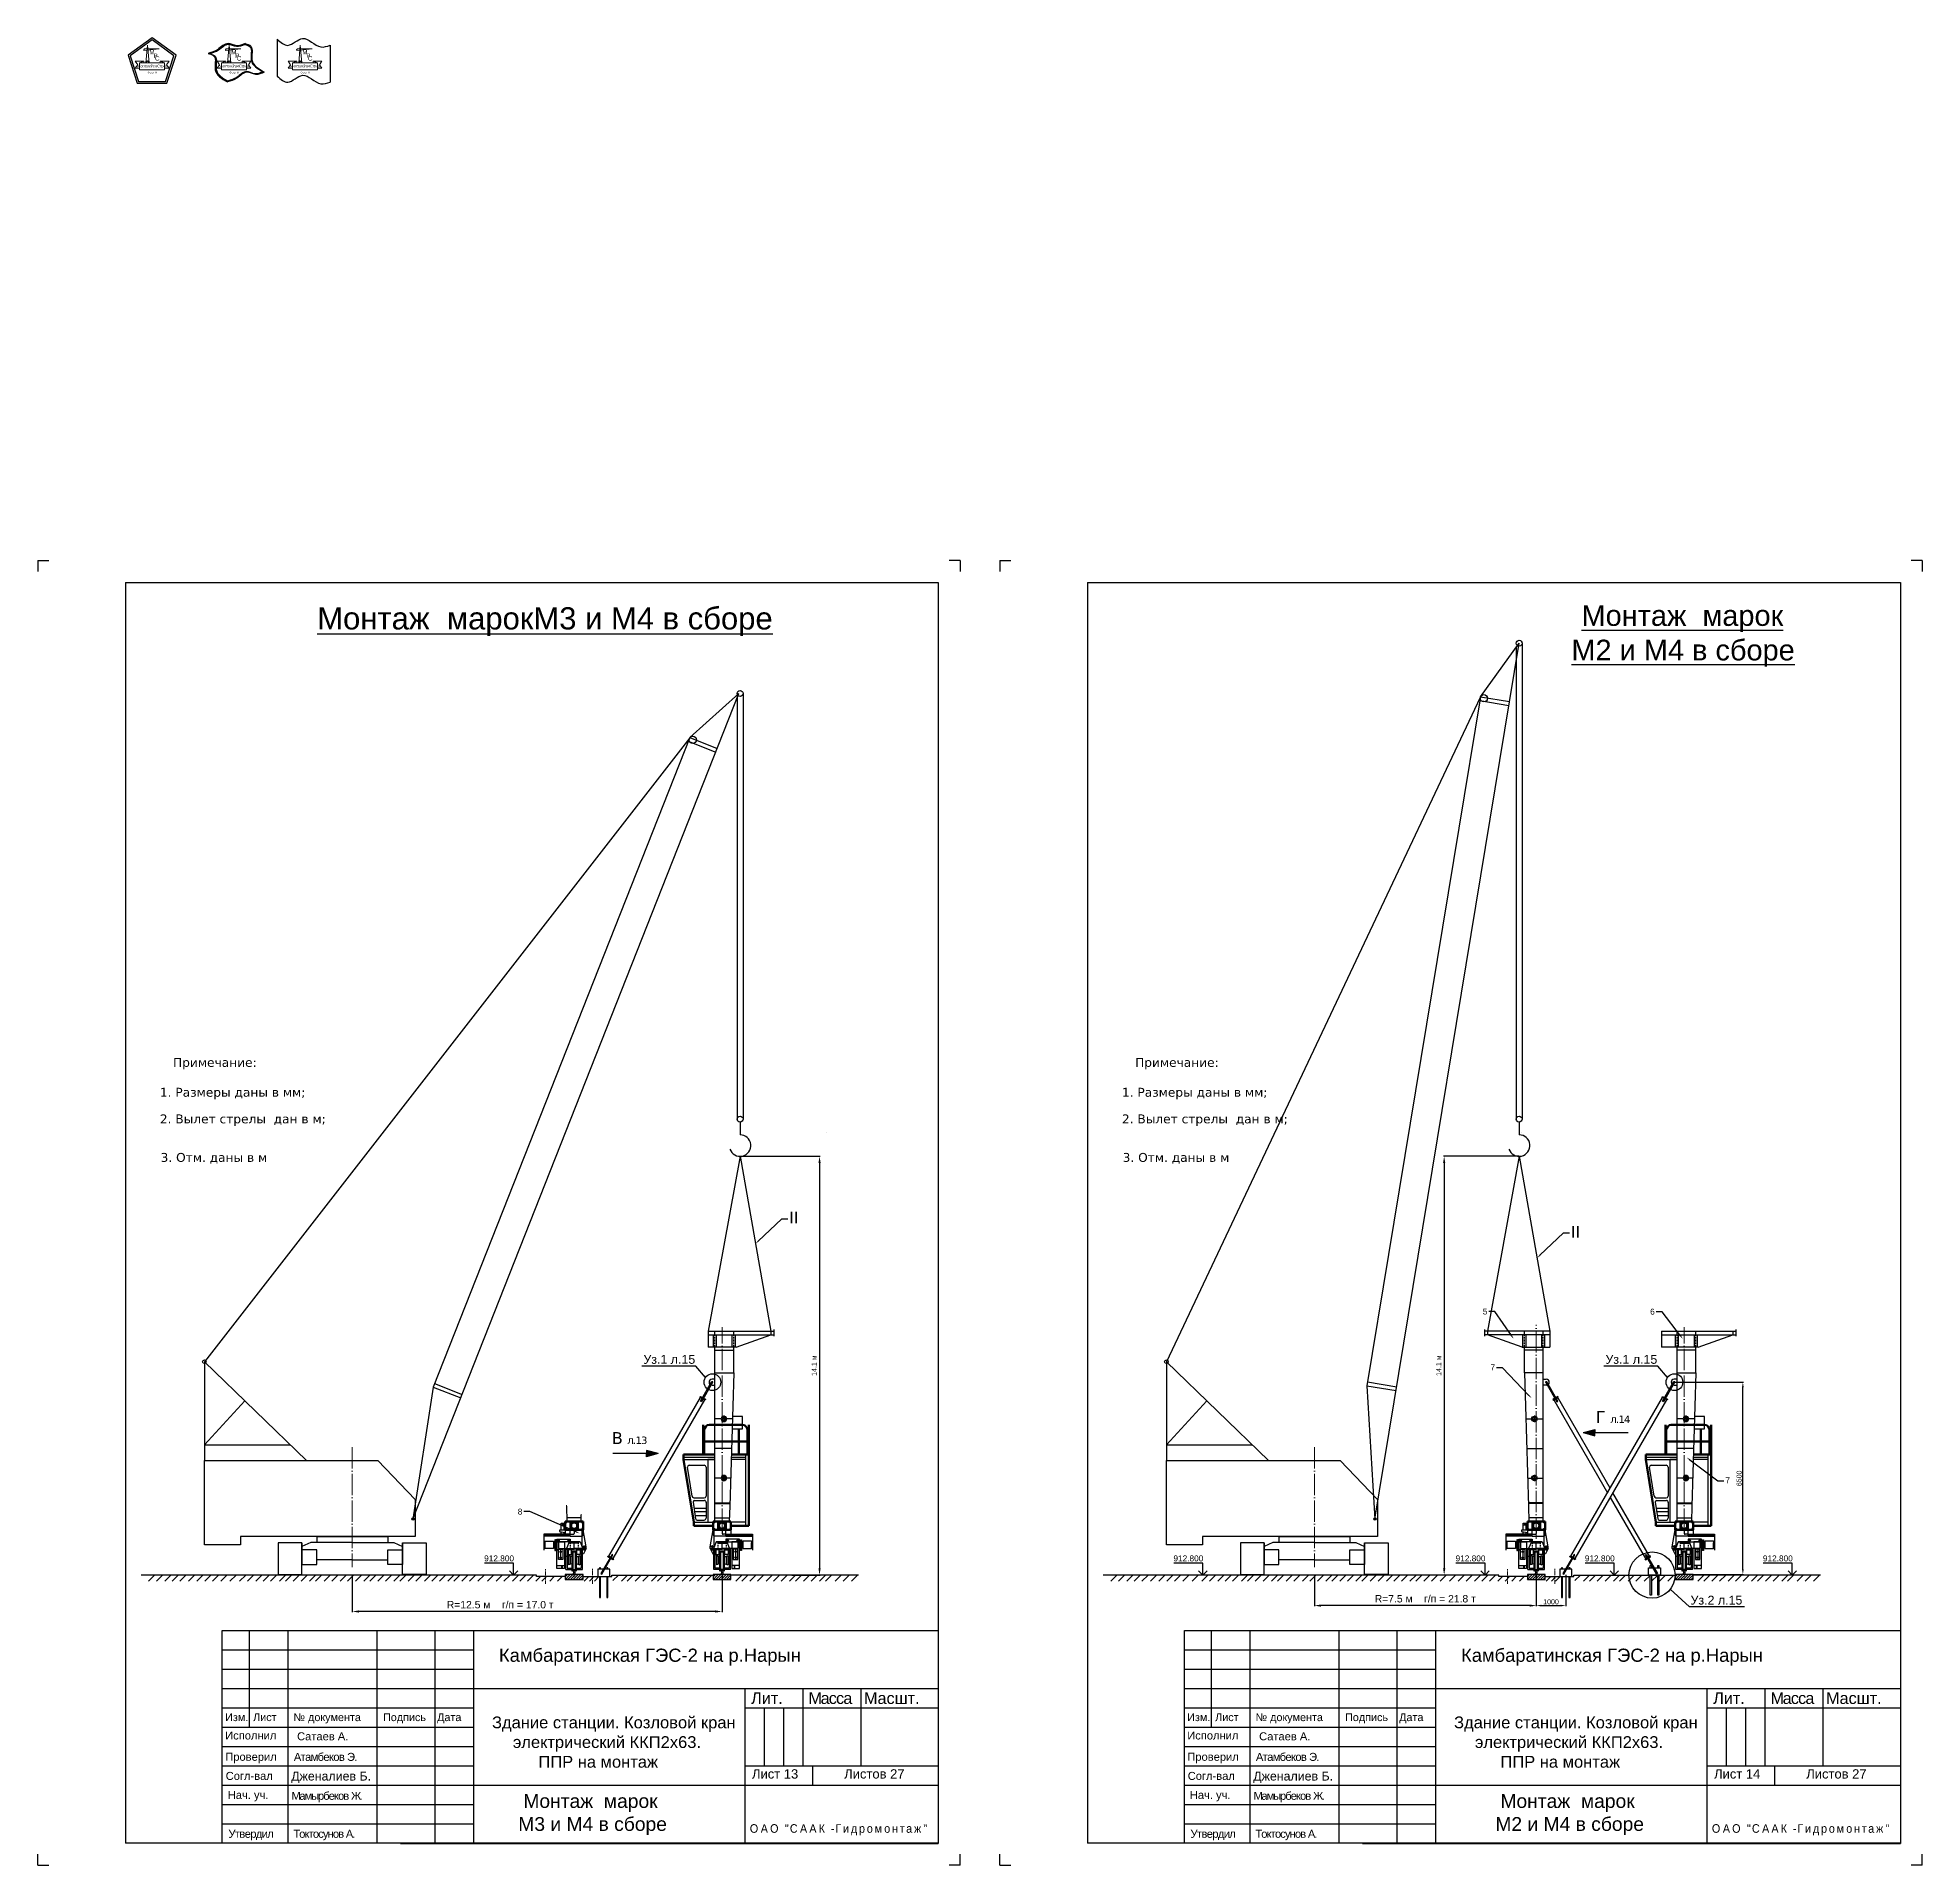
# Model space of a CAD drawing. Header units: millimetres. Extents: x 155577 to 993706, y -295114 to -113927.
# Drawn here: x 532038 to 595742, y -282929 to -221159 of the extents above; entities that cross this region are included whole.
import ezdxf
from ezdxf import colors
from ezdxf.entities.mleader import LeaderData, LeaderLine
from ezdxf.math import Vec2, Vec3

# ---------------------------------------------------------------- set-up
doc = ezdxf.new("R2010")
doc.units = ezdxf.units.MM
doc.linetypes.add('ACAD_ISO04W100', pattern=[30, 24, -3, 0, -3])
doc.linetypes.add('штриховая2', pattern=[9.525, 6.35, -3.175])
doc.layers.add('ось', color=160, linetype='Continuous', lineweight=15)
doc.layers.add('размер', color=84, linetype='Continuous', lineweight=18)
doc.styles.add('rom', font='times.ttf')
doc.styles.get("Standard").update_dxf_attribs({"font": 'arial.ttf'})
doc.dimstyles.new('ISO-25', dxfattribs={"dimtxt": 170, "dimasz": 170, "dimexe": 20, "dimexo": 10, "dimgap": 40, "dimtad": 1, "dimtxsty": 'Standard', "dimcen": 2.5, "dimadec": 0, "dimazin": 0, "dimtfac": 1, "dimtmove": 0, "dimatfit": 3, "dimfxl": 0, "dimarcsym": 0})

msp = doc.modelspace()

# ---------------------------------------------------------------- texts
at = {"attachment_point": 1}
for s, insert, char_height, width in [('М', (535814.321, -221574.738), 150, 153.1627), ('М', (538581.011, -221574.738), 150, 153.1627), ('М', (540983.108, -221574.738), 150, 153.1627), ('Р', (535950.622, -221693.853), 150, 153.1627), ('С', (536004.609, -221783.606), 150, 153.1627), ('Р', (538717.312, -221693.853), 150, 153.1627), ('С', (538771.299, -221783.606), 150, 153.1627), ('Р', (541119.408, -221693.853), 150, 153.1627), ('С', (541173.396, -221783.606), 150, 153.1627), ('\\pi644.94;{\\LМонтаж  марокМ3 и М4 в сборе}', (540842.896, -240408.759), 750, 16832.61023), ('\\pi665.55;{\\LМонтаж  марок \\P\\pi324.38;М2 и М4 в сборе}', (583557.446, -240338.374), 700, 8663.21443), ('{\\fVerdana|b0|i0|c204|p34;Примечание:}', (536613.578, -255642.437), 300, 3384.09673), ('{\\fVerdana|b0|i0|c204|p34;Примечание:}', (569133.324, -255642.437), 300, 3384.09673), ('{\\fVerdana|b0|i0|c204|p34;1. Размеры даны в мм;}', (536167.358, -256651.744), 300, 5351.06305), ('{\\fVerdana|b0|i0|c204|p34;1. Размеры даны в мм;}', (568687.103, -256651.744), 300, 5351.06305), ('{\\fVerdana|b0|i0|c0|p34;2\\fVerdana|b0|i0|c204|p34;. Вылет стрелы  дан в м;\\H1.8516x; }', (536167.358, -257551.776), 300, 7949.70381), ('{\\fVerdana|b0|i0|c0|p34;2\\fVerdana|b0|i0|c204|p34;. Вылет стрелы  дан в м;\\H1.8516x; }', (568687.103, -257551.776), 300, 7949.70381), ('{\\fVerdana|b0|i0|c0|p34;3\\fVerdana|b0|i0|c204|p34;. Отм. даны в м}', (536192.56, -258853.189), 300, 5294.04981), ('{\\fVerdana|b0|i0|c0|p34;3\\fVerdana|b0|i0|c204|p34;. Отм. даны в м}', (568712.305, -258853.189), 300, 5294.04981), ('Уз.1 л.15', (552512.84, -265678.952), 300, 2459.34962), ('Уз.1 л.15', (585032.586, -265678.952), 300, 2459.34962), ('912.800', (547128.705, -272456.654), 200, 663.51782), ('912.800', (570428.325, -272456.654), 200, 663.51782), ('912.800', (579966.893, -272456.654), 200, 663.51782), ('912.800', (584334.895, -272456.654), 200, 663.51782), ('912.800', (590354.59, -272456.654), 200, 663.51782), ('Камбаратинская ГЭС-2 на р.Нарын', (547629.882, -275606.474), 444.79287, 15409.40209), ('Камбаратинская ГЭС-2 на р.Нарын', (580149.627, -275606.474), 444.79287, 15409.40209), ('{\\H1.5x;Лит.}', (556153.744, -277083.468), 261.64286, 1218.85232), ('{\\H1.5x;\\T0.9;Масса}', (558092.43, -277083.468), 261.64286, 1218.85232), ('{\\H1.5x;Масшт.}', (559969.306, -277083.468), 261.64286, 1218.85232), ('{\\H1.5x;Лит.}', (588673.489, -277083.468), 261.64286, 1218.85232), ('{\\H1.5x;\\T0.9;Масса}', (590612.176, -277083.468), 261.64286, 1218.85232), ('{\\H1.5x;Масшт.}', (592489.051, -277083.468), 261.64286, 1218.85232), ('Изм.', (538373.04, -277793.965), 261.6429, 3075.09004), ('Лист', (539319.163, -277793.965), 261.6429, 3075.09004), ('{\\fArial|b0|i0|c204|p34;№ документа}', (540683.559, -277793.965), 261.64286, 3075.09004), ('Подпись ', (543709.308, -277793.965), 261.6429, 1589.57003), ('Дата', (545538.496, -277793.965), 261.6429, 725.22237), ('\\pi102.31;Здание станции. Козловой кран \\P\\pi808.31;электрический ККП2х63.\\P\\pi1671.1;ППР на монтаж', (547292.859, -277899.289), 399.33282, 8449.96999), ('Изм.', (570892.785, -277793.965), 261.6429, 3075.09004), ('Лист', (571838.908, -277793.965), 261.6429, 3075.09004), ('{\\fArial|b0|i0|c204|p34;№ документа}', (573203.305, -277793.965), 261.64286, 3075.09004), ('Подпись ', (576229.053, -277793.965), 261.6429, 1589.57003), ('Дата', (578058.242, -277793.965), 261.6429, 725.22237), ('\\pi102.31;Здание станции. Козловой кран \\P\\pi808.31;электрический ККП2х63.\\P\\pi1671.1;ППР на монтаж', (579812.604, -277899.289), 399.33282, 8449.96999), ('Исполнил', (538376.107, -278407.235), 269.5497, 1536.4293), ('Сатаев А.', (540805.792, -278434.543), 269.5497, 2643.40605), ('Исполнил', (570895.852, -278407.235), 269.5497, 1536.4293), ('Сатаев А.', (573325.537, -278434.543), 269.5497, 2643.40605), ('Проверил', (538379.161, -279126.596), 269.5497, 1536.4293), ('{\\T0.9;Атамбеков Э}.', (540697.102, -279130.17), 269.54965, 2835.52721), ('Проверил', (570898.906, -279126.596), 269.5497, 1536.4293), ('{\\T0.9;Атамбеков Э}.', (573216.847, -279130.17), 269.54965, 2835.52721), ('Согл-вал', (538392.923, -279773.361), 269.5497, 1536.4293), ('Дженалиев Б.', (540607.046, -279764.223), 299.49961, 2761.70796), ('Лист 13', (556183.205, -279683.028), 313.9714, 2154.93112), ('Листов 27', (559300.012, -279683.028), 313.9714, 2154.93112), ('Согл-вал', (570912.668, -279773.361), 269.5497, 1536.4293), ('Дженалиев Б.', (573126.792, -279764.223), 299.49961, 2761.70796), ('Лист 14', (588702.951, -279683.028), 313.9714, 2154.93112), ('Листов 27', (591819.757, -279683.028), 313.9714, 2154.93112), ('Нач. уч.', (538462.087, -280416.514), 269.5497, 2076.7043), ('{\\T0.85;Мамырбеков Ж\\T0.75;.}', (540616.482, -280446.784), 269.54965, 3102.1488), ('\\pi371.18;Монтаж  марок \\P\\pi200.6;М3 и М4 в сборе', (548083.002, -280523.598), 465.88829, 5483.69384), ('Нач. уч.', (570981.832, -280416.514), 269.5497, 2076.7043), ('{\\T0.85;Мамырбеков Ж\\T0.75;.}', (573136.227, -280446.784), 269.54965, 3102.1488), ('\\pi347.42;Монтаж  марок \\P\\pi176.83;М2 и М4 в сборе', (581134.051, -280523.598), 465.88829, 5420.43868), ('{\\T0.9;Утвердил}', (538484.827, -281729.935), 269.54965, 1536.4293), ('{\\T0.85;Токтосунов А.}', (540681.569, -281729.935), 269.54965, 3177.93611), ('{\\T0.9;Утвердил}', (571004.572, -281729.935), 269.54965, 1536.4293), ('{\\T0.85;Токтосунов А.}', (573201.314, -281729.935), 269.54965, 3177.93611)]:
    msp.add_mtext(s, dxfattribs=dict(at, insert=insert, char_height=char_height, width=width))
at = {"lineweight": 13, "attachment_point": 5}
for s, insert, char_height, width in [('{\\fGaramond|b0|i0|c204|p18;МонтажРемСтрой}', (535908.321, -222129.433), 86.79969, 843.98086), ('{\\fBookman Old Style|b1|i0|c204|p18;О}', (535786.901, -222335.237), 50.63315, 415.30758), ('{\\fBookman Old Style|b1|i0|c204|p18; О }', (535908.539, -222343.922), 57.86646, 415.30758), ('{\\fBookman Old Style|b1|i0|c204|p18;О}', (536038.866, -222335.237), 50.63315, 415.30758), ('{\\fGaramond|b0|i0|c204|p18;МонтажРемСтрой}', (538675.011, -222129.433), 86.79969, 843.98086), ('{\\fBookman Old Style|b1|i0|c204|p18;О}', (538553.591, -222335.237), 50.63315, 415.30758), ('{\\fBookman Old Style|b1|i0|c204|p18; О }', (538675.229, -222343.922), 57.86646, 415.30758), ('{\\fBookman Old Style|b1|i0|c204|p18;О}', (538805.556, -222335.237), 50.63315, 415.30758), ('{\\fGaramond|b0|i0|c204|p18;МонтажРемСтрой}', (541077.108, -222129.433), 86.79969, 843.98086), ('{\\fBookman Old Style|b1|i0|c204|p18;О}', (540955.687, -222335.237), 50.63315, 415.30758), ('{\\fBookman Old Style|b1|i0|c204|p18; О }', (541077.326, -222343.922), 57.86646, 415.30758), ('{\\fBookman Old Style|b1|i0|c204|p18;О}', (541207.653, -222335.237), 50.63315, 415.30758), ('{\\fBookman Old Style|b1|i0|c204|p18;с}', (535857.75, -222347.729), 50.63315, 415.30758), ('{\\fBookman Old Style|b1|i0|c204|p18;с}', (538624.44, -222347.729), 50.63315, 415.30758), ('{\\fBookman Old Style|b1|i0|c204|p18;с}', (541026.537, -222347.729), 50.63315, 415.30758)]:
    msp.add_mtext(s, dxfattribs=dict(at, insert=insert, char_height=char_height, width=width))
at = {"color": 70, "char_height": 550, "width": 1279.71216}
for s, insert, attachment_point in [('{\\fVerdana|b0|i0|c204|p34;\\H0.72727x;\\T0.85;Г\\H1.375x; \\H0.45455x;л.14}', (585843.789, -267579.033), 3), ('{\\fVerdana|b0|i0|c204|p34;\\H0.72727x;\\T0.85;В\\H1.375x; \\H0.45455x;л.13}', (551440.984, -268288.96), 1)]:
    msp.add_mtext(s, dxfattribs=dict(at, insert=insert, attachment_point=attachment_point))
at = {"insert": (587908.535, -273816.585), "char_height": 300, "attachment_point": 1}
msp.add_mtext('Уз.2 л.15', dxfattribs=at)
at = {"linetype": 'Continuous', "char_height": 430.567809, "width": 6162.98546, "attachment_point": 5, "style": 'rom'}
for insert in [(559126.926, -281728.601), (591646.671, -281728.601)]:
    msp.add_mtext('{\\fArial|b0|i0|c204|p34;\\H0.6733x;\\W0.9;\\T1.3;ОАО "СААК \\fArial|b0|i0|c0|p34;-\\fArial|b0|i0|c204|p34;Гидромонтаж\\fArial|b0|i0|c0|p34;"\\Fsimplex|c0;\\H1.485x;\\Q12;\\T1; }', dxfattribs=dict(at, insert=insert))

# ---------------------------------------------------------------- blocks, each defined once
blk = doc.blocks.new('ГАК ДЭКа')
blk.add_line((284780, 30287), (284780, 29857))
blk.add_circle((284780, 30387), 100)
blk.add_arc((284780, 29494), 363, 198.84776, 90)
blk = doc.blocks.new('стрела ДЭК -50 30 м')
for p, q in [((307292, 19005), (312744, 48506)), ((311398, 46721), (312744, 48506)), ((311398, 46721), (307108, 23514)), ((311374, 46592), (312357, 46410)), ((311398, 46721), (312381, 46539)), ((307132, 23643), (308115, 23461)), ((307108, 23514), (308092, 23332)), ((307108, 23514), (307292, 19005))]:
    blk.add_line(p, q)
blk.add_circle((311512, 46669), 123)
blk = doc.blocks.new('ходовка ДЭК -50')
at = {"lineweight": 30}
for p, q in [((580452, 8457), (579652, 8457)), ((579652, 8457), (579652, 7387)), ((580753, 8472), (580452, 8339)), ((580452, 7387), (580452, 8457)), ((582152, 8472), (580753, 8472)), ((580953, 8672), (580953, 8472)), ((580953, 8672), (583352, 8672)), ((582152, 8472), (583552, 8472)), ((583352, 8672), (583352, 8472)), ((583552, 8472), (583852, 8339)), ((583852, 8457), (584652, 8457)), ((583852, 7387), (583852, 8457)), ((584652, 8457), (584652, 7387)), ((582152, 7882), (580952, 7882)), ((582152, 7882), (582152, 7882)), ((582152, 7882), (583352, 7882)), ((582152, 7882), (582152, 7882)), ((579652, 7387), (580452, 7387)), ((584652, 7387), (583852, 7387))]:
    blk.add_line(p, q, dxfattribs=at)
for p, q in [((580452, 8457), (580452, 8222)), ((583852, 8457), (583852, 8222))]:
    blk.add_line(p, q)
for points in [[(580952, 8222), (580452, 8222), (580452, 7722), (580952, 7722)], [(583352, 8222), (583852, 8222), (583852, 7722), (583352, 7722)]]:
    blk.add_lwpolyline(points, close=True, dxfattribs=at)
blk = doc.blocks.new('корпус ДЭК-50')
at = {"lineweight": 30}
for p, q in [((537296, 11242), (533847, 14577)), ((533847, 14577), (533847, 11242)), ((533847, 11767), (535212, 13257)), ((533847, 11767), (536741, 11767)), ((533847, 8391), (533847, 11242)), ((533847, 11242), (539715, 11242)), ((539715, 11242), (540977, 9922)), ((540977, 9922), (540977, 8672)), ((535070, 8391), (533847, 8391)), ((540977, 8672), (535070, 8672)), ((535070, 8672), (535070, 8391))]:
    blk.add_line(p, q, dxfattribs=at)
blk.add_line((533847, 8391), (533847, 8672))
at = {"color": 70, "lineweight": 30}
for centre, radius in [((533847, 14577), 60.4), ((540897, 9261), 40.4)]:
    blk.add_circle(centre, radius, dxfattribs=at)
at = {"layer": 'ось', "linetype": 'ACAD_ISO04W100', "ltscale": 30}
blk.add_line((538847, 11693), (538847, 7633), dxfattribs=at)
blk = doc.blocks.new('A4')
at = {"color": 4}
for p, q in [((839180.34, -1943.12), (839180.34, -1945.62)), ((839180.34, -1943.12), (839182.84, -1943.12)), ((839390.34, -1943.12), (839387.84, -1943.12)), ((839390.34, -1943.12), (839390.34, -1945.62)), ((839180.34, -2240.12), (839180.34, -2237.62)), ((839390.34, -2240.12), (839390.34, -2237.62)), ((839180.34, -2240.12), (839182.84, -2240.12)), ((839390.34, -2240.12), (839387.84, -2240.12))]:
    blk.add_line(p, q, dxfattribs=at)
for p, q in [((839200.34, -1948.12), (839200.34, -2235.12)), ((839200.34, -1948.12), (839385.34, -1948.12)), ((839385.34, -1948.12), (839385.34, -2235.12)), ((839385.34, -2235.12), (839200.34, -2235.12))]:
    blk.add_line(p, q)
blk = doc.blocks.new('*D63')
at = {"layer": 'Defpoints', "color": 0, "transparency": 16777216}
for p in [(575192, -273101), (582692, -273101), (575192, -274152)]:
    blk.add_point(p, dxfattribs=at)
at = {"layer": 'размер', "color": 0, "lineweight": -2, "transparency": 16777216}
for p, q in [((575192, -273111), (575192, -274172)), ((582692, -273111), (582692, -274172)), ((582467, -274152), (575417, -274152))]:
    blk.add_line(p, q, dxfattribs=at)
at = {"layer": 'размер', "color": 0, "transparency": 16777216}
for points in [[(575417, -274114), (575417, -274189), (575192, -274152)], [(582467, -274114), (582467, -274189), (582692, -274152)]]:
    blk.add_solid(points, dxfattribs=at)
at = {"layer": 'размер', "color": 0, "transparency": 16777216, "insert": (578942, -273922), "char_height": 170, "attachment_point": 5}
blk.add_mtext('{\\H1.4706x;R=7.5 м    г/п = 21.8 т}', dxfattribs=at)
blk = doc.blocks.new('М4')
at = {"lineweight": 50}
for p, q in [((512136, -37683), (512116, -37683)), ((511496, -38253), (511476, -38253))]:
    blk.add_line(p, q, dxfattribs=at)
at = {"lineweight": 30}
for p, q in [((512126, -43144), (512126, -37683)), ((511486, -38348), (511486, -38253)), ((511486, -38348), (511625, -42849)), ((512126, -38348), (511486, -38348)), ((511534, -39904), (511734, -39904)), ((511918, -39904), (512126, -39904)), ((511565, -40904), (512126, -40904)), ((511565, -40904), (512126, -40904)), ((511596, -41904), (511734, -41904)), ((511596, -41904), (511734, -41904)), ((511918, -41904), (512126, -41904)), ((511918, -41904), (512126, -41904))]:
    blk.add_line(p, q, dxfattribs=at)
for p, q in [((511756, -39904), (511896, -39904)), ((511826, -39795), (511826, -40012)), ((511826, -39795), (511826, -40012)), ((511756, -41904), (511896, -41904)), ((511826, -41795), (511826, -42012))]:
    blk.add_line(p, q)
at = {"lineweight": 40}
for p, q in [((511635, -42849), (511615, -42849)), ((511615, -42849), (511635, -42849)), ((512126, -42754), (511622, -42754)), ((512126, -42754), (511622, -42754)), ((512136, -43144), (512116, -43144))]:
    blk.add_line(p, q, dxfattribs=at)
at = {"lineweight": 30}
for centre in [(511826, -39904), (511826, -41904)]:
    blk.add_circle(centre, 92.2, dxfattribs=at)
for centre in [(511826, -39904), (511826, -41904)]:
    blk.add_circle(centre, 60)
blk = doc.blocks.new('М2')
at = {"lineweight": 30}
for p, q in [((510138, -36888), (510138, -37108)), ((512351, -36938), (510138, -36938)), ((510236, -36938), (510236, -37058)), ((512351, -36938), (512351, -37478)), ((512351, -37058), (510138, -37058)), ((511406, -37478), (510236, -37058)), ((511406, -37478), (511666, -37478)), ((511431, -37478), (511431, -37058)), ((511486, -38243), (511486, -37478)), ((512126, -37578), (511486, -37578)), ((511541, -37478), (511541, -37058)), ((511541, -37478), (512351, -37478)), ((512071, -37478), (512071, -37058)), ((512126, -37673), (512126, -37478)), ((512181, -37478), (512181, -37058))]:
    blk.add_line(p, q, dxfattribs=at)
for p, q in [((511486, -37058), (511486, -36938)), ((512126, -37058), (512126, -36938)), ((511426, -37478), (511546, -37478))]:
    blk.add_line(p, q)
at = {"linetype": 'штриховая2', "ltscale": 10}
for p, q in [((511486, -37478), (511486, -37058)), ((512126, -37478), (512126, -37058))]:
    blk.add_line(p, q, dxfattribs=at)
at = {"lineweight": 50}
for p, q in [((512136, -37673), (512116, -37673)), ((511496, -38243), (511476, -38243))]:
    blk.add_line(p, q, dxfattribs=at)
blk = doc.blocks.new('*D64')
at = {"layer": 'Defpoints', "color": 0, "transparency": 16777216}
for p in [(542672, -273101), (555172, -273101), (542672, -274351)]:
    blk.add_point(p, dxfattribs=at)
at = {"layer": 'размер', "color": 0, "lineweight": -2, "transparency": 16777216}
for p, q in [((542672, -273111), (542672, -274371)), ((555172, -273111), (555172, -274371)), ((554947, -274351), (542897, -274351))]:
    blk.add_line(p, q, dxfattribs=at)
at = {"layer": 'размер', "color": 0, "transparency": 16777216}
for points in [[(542897, -274314), (542897, -274389), (542672, -274351)], [(554947, -274314), (554947, -274389), (555172, -274351)]]:
    blk.add_solid(points, dxfattribs=at)
at = {"layer": 'размер', "color": 0, "transparency": 16777216, "insert": (547672, -274122), "char_height": 170, "attachment_point": 5}
blk.add_mtext('{\\H1.4706x;R=12.5 м    г/п = 17.0 т}', dxfattribs=at)
blk = doc.blocks.new('*D117')
at = {"layer": 'Defpoints', "color": 0, "transparency": 16777216}
for p in [(582692, -273101), (583692, -273101), (583692, -274152)]:
    blk.add_point(p, dxfattribs=at)
at = {"layer": 'размер', "color": 0, "lineweight": -2, "transparency": 16777216}
for p, q in [((582692, -273111), (582692, -274172)), ((583692, -273111), (583692, -274172)), ((582862, -274152), (583522, -274152))]:
    blk.add_line(p, q, dxfattribs=at)
at = {"layer": 'размер', "color": 0, "transparency": 16777216}
for points in [[(582862, -274123), (582862, -274180), (582692, -274152)], [(583522, -274123), (583522, -274180), (583692, -274152)]]:
    blk.add_solid(points, dxfattribs=at)
at = {"layer": 'размер', "color": 0, "transparency": 16777216, "insert": (583192, -274025), "char_height": 170, "attachment_point": 5}
blk.add_mtext('1000', dxfattribs=at)
blk = doc.blocks.new('*D118')
at = {"layer": 'Defpoints', "color": 0, "transparency": 16777216}
for p in [(587352, -266601), (589677, -266601), (587992, -273101)]:
    blk.add_point(p, dxfattribs=at)
at = {"layer": 'размер', "color": 0, "lineweight": -2, "transparency": 16777216}
for p, q in [((587362, -266601), (589697, -266601)), ((589677, -272931), (589677, -266771)), ((588002, -273101), (589697, -273101))]:
    blk.add_line(p, q, dxfattribs=at)
at = {"layer": 'размер', "color": 0, "transparency": 16777216}
for points in [[(589649, -266771), (589705, -266771), (589677, -266601)], [(589649, -272931), (589705, -272931), (589677, -273101)]]:
    blk.add_solid(points, dxfattribs=at)
at = {"layer": 'размер', "color": 0, "transparency": 16777216, "insert": (589550, -269851), "char_height": 170, "attachment_point": 5, "rotation": 90}
blk.add_mtext('6500', dxfattribs=at)
blk = doc.blocks.new('*D124')
at = {"layer": 'Defpoints', "color": 0, "transparency": 16777216}
for p in [(582115, -258966), (579580, -273121), (579683, -273121)]:
    blk.add_point(p, dxfattribs=at)
at = {"layer": 'размер', "color": 0, "lineweight": -2, "transparency": 16777216}
for p, q in [((582105, -258966), (579560, -258966)), ((579580, -259191), (579580, -272896)), ((579673, -273121), (579560, -273121))]:
    blk.add_line(p, q, dxfattribs=at)
at = {"layer": 'размер', "color": 0, "transparency": 16777216}
for points in [[(579543, -259191), (579618, -259191), (579580, -258966)], [(579543, -272896), (579618, -272896), (579580, -273121)]]:
    blk.add_solid(points, dxfattribs=at)
at = {"layer": 'размер', "color": 0, "transparency": 16777216, "insert": (579395, -266043), "char_height": 170, "attachment_point": 5, "rotation": 90}
blk.add_mtext('14.1 м', dxfattribs=at)
blk = doc.blocks.new('фаркоп')
for p, q in [((538643, -300988), (538643, -300952)), ((538668, -300988), (538668, -300952)), ((538668, -300988), (538668, -300952)), ((538693, -300988), (538693, -300952)), ((538693, -300988), (538693, -300952)), ((538718, -300988), (538718, -300952)), ((538718, -300988), (538718, -300952)), ((538743, -300988), (538743, -300952)), ((538743, -300988), (538743, -300952)), ((538783, -300891), (544983, -300891)), ((544983, -301050), (538783, -301050)), ((538793, -300988), (538793, -300952)), ((538793, -300988), (538793, -300952)), ((538818, -300988), (538818, -300952)), ((538818, -300988), (538818, -300952)), ((538843, -300988), (538843, -300952)), ((538843, -300988), (538843, -300952)), ((538868, -300988), (538868, -300952)), ((544898, -300988), (544898, -300952)), ((544923, -300988), (544923, -300952)), ((544923, -300988), (544923, -300952)), ((544948, -300988), (544948, -300952)), ((544948, -300988), (544948, -300952)), ((544973, -300988), (544973, -300952)), ((544973, -300988), (544973, -300952)), ((545023, -300988), (545023, -300952)), ((545023, -300988), (545023, -300952)), ((545048, -300988), (545048, -300952)), ((545048, -300988), (545048, -300952)), ((545073, -300988), (545073, -300952)), ((545073, -300988), (545073, -300952)), ((545098, -300988), (545098, -300952)), ((545098, -300988), (545098, -300952)), ((545123, -300988), (545123, -300952))]:
    blk.add_line(p, q)
at = {"color": 3}
for p, q in [((538768, -300988), (538768, -300952)), ((544998, -300988), (544998, -300952))]:
    blk.add_line(p, q, dxfattribs=at)
for points in [[(538143, -300988), (538893, -300988), (538893, -300952), (538143, -300952)], [(538753, -300870), (538783, -300870), (538783, -301070), (538753, -301070)], [(545623, -300988), (544873, -300988), (544873, -300952), (545623, -300952)], [(544983, -300870), (545013, -300870), (545013, -301070), (544983, -301070)]]:
    blk.add_lwpolyline(points, close=True)
blk = doc.blocks.new('*D164')
at = {"layer": 'Defpoints', "color": 0, "transparency": 16777216}
for p in [(555780, -258966), (557522, -273121), (558466, -273121)]:
    blk.add_point(p, dxfattribs=at)
at = {"layer": 'размер', "color": 0, "lineweight": -2, "transparency": 16777216}
for p, q in [((555790, -258966), (558486, -258966)), ((558466, -259191), (558466, -272896)), ((557532, -273121), (558486, -273121))]:
    blk.add_line(p, q, dxfattribs=at)
at = {"layer": 'размер', "color": 0, "transparency": 16777216}
for points in [[(558429, -259191), (558504, -259191), (558466, -258966)], [(558429, -272896), (558504, -272896), (558466, -273121)]]:
    blk.add_solid(points, dxfattribs=at)
at = {"layer": 'размер', "color": 0, "transparency": 16777216, "insert": (558281, -266043), "char_height": 170, "attachment_point": 5, "rotation": 90}
blk.add_mtext('14.1 м', dxfattribs=at)
blk = doc.blocks.new('М3')
at = {"lineweight": 30}
for p, q in [((474414, -36938), (476927, -36938)), ((474414, -36938), (474414, -37478)), ((476829, -36938), (476829, -37058)), ((476927, -36888), (476927, -37108)), ((474414, -37058), (476927, -37058)), ((474939, -37478), (474414, -37478)), ((474884, -37478), (474884, -37058)), ((474939, -37673), (474939, -37478)), ((475659, -37478), (474939, -37478)), ((475579, -37578), (474939, -37578)), ((474994, -37478), (474994, -37058)), ((475579, -37578), (475399, -37578)), ((475639, -37478), (475519, -37478)), ((475524, -37478), (475524, -37058)), ((475579, -38243), (475579, -37478)), ((475634, -37478), (475634, -37058)), ((475659, -37478), (476829, -37058))]:
    blk.add_line(p, q, dxfattribs=at)
for p, q in [((474939, -37058), (474939, -36938)), ((475579, -37058), (475579, -36938))]:
    blk.add_line(p, q)
at = {"linetype": 'штриховая2', "ltscale": 10}
for p, q in [((474939, -37478), (474939, -37058)), ((475579, -37478), (475579, -37058))]:
    blk.add_line(p, q, dxfattribs=at)
at = {"lineweight": 50}
for p, q in [((474929, -37673), (474949, -37673)), ((475569, -38243), (475589, -38243))]:
    blk.add_line(p, q, dxfattribs=at)

# ---------------------------------------------------------------- dimensions: what is measured, and where the dimension line sits
at = {"layer": 'размер'}
for base, p1, p2, picture, middle in [((558466.444, -273120.717), (555780.057, -258965.871), (557521.805, -273120.717), '*D164', (558466.444, -266043.294)), ((579580.482, -273120.717), (582114.802, -258965.871), (579683.026, -273120.717), '*D124', (579580.482, -266043.294))]:
    dim = msp.add_linear_dim(base=base, p1=p1, p2=p2, angle=90, text='14.1 м', dimstyle='ISO-25', override={"dimasz": 225, "dimgap": 100}, dxfattribs=at)
    dim.commit()
    dim.dimension.update_dxf_attribs({"geometry": picture, "text_midpoint": middle, "dimtype": 160})
dim = msp.add_linear_dim(base=(589677.061, -266600.717), p1=(587991.691, -273100.717), p2=(587351.691, -266600.717), angle=90, dimstyle='ISO-25', dxfattribs=at)
dim.commit()
dim.dimension.update_dxf_attribs({"geometry": '*D118', "text_midpoint": (589550.264, -269850.717)})
for base, p1, p2, text, picture, middle in [((542671.946, -274351.084), (555171.946, -273100.717), (542671.946, -273100.717), '{\\H1.4706x;R=12.5 м    г/п = 17.0 т}', '*D64', (547671.946, -274351.084)), ((575191.691, -274151.577), (582691.691, -273100.717), (575191.691, -273100.717), '{\\H1.4706x;R=7.5 м    г/п = 21.8 т}', '*D63', (578941.691, -274151.577))]:
    dim = msp.add_linear_dim(base=base, p1=p1, p2=p2, text=text, dimstyle='ISO-25', override={"dimasz": 225, "dimgap": 100}, dxfattribs=at)
    dim.commit()
    dim.dimension.update_dxf_attribs({"geometry": picture, "text_midpoint": middle, "dimtype": 160})
dim = msp.add_linear_dim(base=(583691.691, -274151.577), p1=(582691.691, -273100.717), p2=(583691.691, -273100.717), dimstyle='ISO-25', dxfattribs=at)
dim.commit()
dim.dimension.update_dxf_attribs({"geometry": '*D117', "text_midpoint": (583191.691, -274151.577), "dimtype": 160})

# ---------------------------------------------------------------- hatches: boundary and pattern name
for points in [[(584276.474, -268304.174), (584668.584, -268199.683), (584668.584, -268304.174), (584668.584, -268408.665)], [(553008.299, -269014.101), (552616.189, -268909.61), (552616.189, -269014.101), (552616.189, -269118.592)], [(549512.843, -272292.165), (549542.323, -272292.165), (549542.323, -271929.269), (549512.843, -271929.269)], [(555831.048, -271929.269), (555801.568, -271929.269), (555801.568, -272292.165), (555831.048, -272292.165)], [(582032.588, -272292.165), (582062.069, -272292.165), (582062.069, -271929.269), (582032.588, -271929.269)], [(588350.793, -271929.269), (588321.313, -271929.269), (588321.313, -272292.165), (588350.793, -272292.165)]]:
    msp.add_hatch(color=256).paths.add_polyline_path(points)
h = msp.add_hatch()
h.set_pattern_fill('ANSI35', color=256, scale=20, style=0)
h.set_pattern_definition([(45, (285019.82, 2942.89), (-89.80256, 89.80256), []), (45, (285109.63, 2942.89), (-89.80256, 89.80256), [158.75, -31.75, 0, -31.75])])
h.paths.add_polyline_path([(549871.946, -273100.717), (549871.946, -273270.717), (550471.946, -273270.717), (550471.946, -273100.717)])
h = msp.add_hatch()
h.set_pattern_fill('ANSI35', color=256, scale=20, style=0)
h.set_pattern_definition([(45, (290019.82, 2942.89), (-89.80256, 89.80256), []), (45, (290109.63, 2942.89), (-89.80256, 89.80256), [158.75, -31.75, 0, -31.75])])
h.paths.add_polyline_path([(554871.946, -273100.717), (554871.946, -273270.717), (555471.946, -273270.717), (555471.946, -273100.717)])
h = msp.add_hatch()
h.set_pattern_fill('ANSI35', color=256, scale=20, style=0)
h.set_pattern_definition([(45, (317539.57, 2942.89), (-89.80256, 89.80256), []), (45, (317629.37, 2942.89), (-89.80256, 89.80256), [158.75, -31.75, 0, -31.75])])
h.paths.add_polyline_path([(582391.691, -273100.717), (582391.691, -273270.717), (582991.691, -273270.717), (582991.691, -273100.717)])
h = msp.add_hatch()
h.set_pattern_fill('ANSI35', color=256, scale=20, style=0)
h.set_pattern_definition([(45, (322539.57, 2942.89), (-89.80256, 89.80256), []), (45, (322629.37, 2942.89), (-89.80256, 89.80256), [158.75, -31.75, 0, -31.75])])
h.paths.add_polyline_path([(587391.691, -273100.717), (587391.691, -273270.717), (587991.691, -273270.717), (587991.691, -273100.717)])

# ---------------------------------------------------------------- linework, layer by layer
at = {"lineweight": 13}
for p, q in [((535645.832, -221538.179), (535621.065, -221568.651)), ((535621.065, -221568.651), (535623.549, -221589.672)), ((536141.807, -221538.179), (535623.549, -221589.672)), ((535645.832, -221538.179), (536141.807, -221538.179)), ((535746.805, -221414.387), (535691.036, -222010.834)), ((535746.805, -221414.387), (535802.574, -222010.834)), ((538412.522, -221538.179), (538387.755, -221568.651)), ((538387.755, -221568.651), (538390.239, -221589.672)), ((538908.497, -221538.179), (538390.239, -221589.672)), ((538412.522, -221538.179), (538908.497, -221538.179)), ((538513.495, -221414.387), (538457.726, -222010.834)), ((538513.495, -221414.387), (538569.264, -222010.834)), ((540814.618, -221538.179), (540789.852, -221568.651)), ((540789.852, -221568.651), (540792.336, -221589.672)), ((541310.593, -221538.179), (540792.336, -221589.672)), ((540814.618, -221538.179), (541310.593, -221538.179)), ((540915.591, -221414.387), (540859.822, -222010.834)), ((540915.591, -221414.387), (540971.36, -222010.834)), ((535628.697, -221957.508), (535335.304, -221957.508)), ((535417.225, -222073.683), (535335.304, -221957.508)), ((535417.225, -222073.683), (535335.304, -222189.857)), ((535483.905, -222189.857), (535335.304, -222189.857)), ((535483.905, -222243.183), (535483.905, -222010.834)), ((536327.886, -222243.183), (535483.905, -222243.183)), ((535628.697, -221957.508), (535628.697, -222010.834)), ((535691.036, -222010.834), (535746.805, -221943.838)), ((535802.574, -222010.834), (535746.805, -221943.838)), ((536183.095, -221957.508), (536183.095, -222010.834)), ((536183.095, -221957.508), (536476.488, -221957.508)), ((536327.886, -222010.834), (536183.095, -221957.508)), ((536327.886, -222010.834), (536327.886, -222243.183)), ((536327.886, -222189.857), (536476.488, -222189.857)), ((536394.566, -222073.683), (536476.488, -221957.508)), ((536394.566, -222073.683), (536476.488, -222189.857)), ((538395.387, -221957.508), (538101.994, -221957.508)), ((538183.915, -222073.683), (538101.994, -221957.508)), ((538183.915, -222073.683), (538101.994, -222189.857)), ((538250.595, -222189.857), (538101.994, -222189.857)), ((538250.595, -222243.183), (538250.595, -222010.834)), ((539094.576, -222243.183), (538250.595, -222243.183)), ((538395.387, -221957.508), (538395.387, -222010.834)), ((538457.726, -222010.834), (538513.495, -221943.838)), ((538569.264, -222010.834), (538513.495, -221943.838)), ((538949.785, -221957.508), (538949.785, -222010.834)), ((538949.785, -221957.508), (539243.178, -221957.508)), ((539094.576, -222010.834), (538949.785, -221957.508)), ((539094.576, -222010.834), (539094.576, -222243.183)), ((539094.576, -222189.857), (539243.178, -222189.857)), ((539161.256, -222073.683), (539243.178, -221957.508)), ((539161.256, -222073.683), (539243.178, -222189.857)), ((540797.483, -221957.508), (540504.09, -221957.508)), ((540586.012, -222073.683), (540504.09, -221957.508)), ((540586.012, -222073.683), (540504.09, -222189.857)), ((540652.692, -222189.857), (540504.09, -222189.857)), ((540652.692, -222243.183), (540652.692, -222010.834)), ((541496.673, -222243.183), (540652.692, -222243.183)), ((540797.483, -221957.508), (540797.483, -222010.834)), ((540859.822, -222010.834), (540915.591, -221943.838)), ((540971.36, -222010.834), (540915.591, -221943.838)), ((541351.881, -221957.508), (541351.881, -222010.834)), ((541351.881, -221957.508), (541645.274, -221957.508)), ((541496.673, -222010.834), (541351.881, -221957.508)), ((541496.673, -222010.834), (541496.673, -222243.183)), ((541496.673, -222189.857), (541645.274, -222189.857)), ((541563.353, -222073.683), (541645.274, -221957.508)), ((541563.353, -222073.683), (541645.274, -222189.857))]:
    msp.add_line(p, q, dxfattribs=at)
for p, q in [((540135.495, -221211.344), (540135.495, -222455.65)), ((541920.031, -221414.274), (541920.031, -222658.579)), ((582015.294, -241765.209), (582014.802, -257709.973)), ((582214.569, -241603.45), (582214.569, -257716.8)), ((555680.501, -243311.651), (555680.057, -257709.973)), ((555879.824, -243323.269), (555879.824, -257716.8)), ((580801.391, -243458.856), (570191.691, -265910.717)), ((554080.269, -244817.545), (537671.946, -265910.717)), ((558700.678, -258162.606), (558700.678, -258162.64)), ((582198.958, -258162.606), (582198.958, -258162.64)), ((555780.057, -258965.871), (554706.946, -264874.717)), ((555780.057, -258965.871), (556821.946, -264874.717)), ((582114.802, -258965.871), (581041.691, -264874.717)), ((582114.802, -258965.871), (583156.691, -264874.717)), ((554283.288, -266055.517), (552456.712, -266055.517)), ((554613.742, -266438.247), (554283.288, -266055.517)), ((586803.033, -266055.517), (584976.457, -266055.517)), ((587133.487, -266438.247), (586803.033, -266055.517)), ((554861.946, -266600.717), (554801.946, -266600.717)), ((554831.946, -266570.717), (554831.946, -266630.717)), ((583001.691, -266600.717), (583061.691, -266600.717)), ((583031.691, -266570.717), (583031.691, -266630.717)), ((587381.691, -266600.717), (587321.691, -266600.717)), ((587351.691, -266570.717), (587351.691, -266630.717)), ((583266.102, -267042.73), (583297.279, -267024.73)), ((583278.602, -267064.381), (583309.779, -267046.381)), ((583278.602, -267064.381), (583309.779, -267046.381)), ((583282.842, -267194.724), (585099.892, -270341.947)), ((583291.102, -267086.031), (583322.279, -267068.031)), ((583291.102, -267086.031), (583322.279, -267068.031)), ((583303.602, -267107.682), (583334.779, -267089.682)), ((583303.602, -267107.682), (583334.779, -267089.682)), ((583316.102, -267129.333), (583347.279, -267111.333)), ((583316.102, -267129.333), (583347.279, -267111.333)), ((583341.102, -267172.634), (583372.279, -267154.634)), ((583341.102, -267172.634), (583372.279, -267154.634)), ((583353.602, -267194.284), (583384.779, -267176.284)), ((583353.602, -267194.284), (583384.779, -267176.284)), ((583366.102, -267215.935), (583397.279, -267197.935)), ((583366.102, -267215.935), (583397.279, -267197.935)), ((583378.602, -267237.586), (583409.779, -267219.586)), ((585191.691, -270182.947), (583420.54, -267115.224)), ((555513.526, -268174.589), (555862.851, -268174.589)), ((555862.851, -267760.717), (555526.32, -267760.717)), ((555709.905, -268174.589), (555709.905, -269040.717)), ((555749.823, -268174.589), (555749.823, -269040.717)), ((555862.851, -268174.589), (555862.851, -267760.717)), ((588033.271, -268174.589), (588382.596, -268174.589)), ((588382.596, -267760.717), (588046.065, -267760.717)), ((588229.651, -268174.589), (588229.651, -269040.717)), ((588269.568, -268174.589), (588269.568, -269040.717)), ((588382.596, -268174.589), (588382.596, -267760.717)), ((584276.474, -268304.174), (584668.584, -268199.683)), ((584276.474, -268304.174), (584668.584, -268408.665)), ((584668.584, -268199.683), (584668.584, -268304.174)), ((584668.584, -268408.665), (584668.584, -268304.174)), ((553008.299, -269014.101), (552616.189, -268909.61)), ((552616.189, -268909.61), (552616.189, -269014.101)), ((553008.299, -269014.101), (552616.189, -269118.592)), ((552616.189, -269118.592), (552616.189, -269014.101)), ((553871.946, -269130.717), (554931.946, -269130.717)), ((553871.946, -269210.717), (554931.946, -269210.717)), ((554054.889, -269409.781), (554567.864, -269409.781)), ((554631.414, -269467.855), (554631.414, -270452.638)), ((554931.946, -269210.717), (554691.946, -269210.717)), ((554691.946, -269210.717), (554691.946, -271330.717)), ((555978.811, -269210.717), (555476.861, -269210.717)), ((555479.334, -269130.717), (555978.811, -269130.717)), ((555978.811, -271450.717), (555978.811, -269040.717)), ((586391.691, -269130.717), (587451.691, -269130.717)), ((586391.691, -269210.717), (587451.691, -269210.717)), ((586574.634, -269409.781), (587087.609, -269409.781)), ((587151.159, -269467.855), (587151.159, -270452.638)), ((587451.691, -269210.717), (587211.691, -269210.717)), ((587211.691, -269210.717), (587211.691, -271330.717)), ((588498.556, -269210.717), (587996.606, -269210.717)), ((587999.079, -269130.717), (588498.556, -269130.717)), ((588498.556, -271450.717), (588498.556, -269040.717)), ((554156.581, -270456.675), (553999.381, -269476.484)), ((586676.326, -270456.675), (586519.126, -269476.484)), ((554155.481, -270449.816), (554156.581, -270456.675)), ((554189.295, -270660.657), (554278.579, -271217.366)), ((554219.031, -270510.717), (554568.745, -270510.717)), ((554244.803, -270593.954), (554571.675, -270593.954)), ((554631.414, -270656.017), (554631.414, -271200.735)), ((585191.691, -270500.947), (586382.842, -272564.081)), ((586520.54, -272484.581), (585283.49, -270341.947)), ((586675.226, -270449.816), (586676.326, -270456.675)), ((586709.04, -270660.657), (586798.324, -271217.366)), ((586738.776, -270510.717), (587088.49, -270510.717)), ((586764.549, -270593.954), (587091.42, -270593.954)), ((587151.159, -270656.017), (587151.159, -271200.735)), ((549778.602, -271367.207), (549778.602, -271424)), ((554211.946, -271330.717), (554871.946, -271330.717)), ((554221.211, -270859.661), (554631.414, -270859.661)), ((554239.618, -270974.436), (554631.414, -270974.436)), ((554260.552, -271104.964), (554631.414, -271104.964)), ((554332.837, -271262.799), (554571.675, -271262.799)), ((555978.811, -271330.717), (555471.946, -271330.717)), ((582298.348, -271367.207), (582298.348, -271424)), ((586731.691, -271330.717), (587391.691, -271330.717)), ((586740.956, -270859.661), (587151.159, -270859.661)), ((586759.363, -270974.436), (587151.159, -270974.436)), ((586780.297, -271104.964), (587151.159, -271104.964)), ((586852.582, -271262.799), (587091.42, -271262.799)), ((588498.556, -271330.717), (587991.691, -271330.717)), ((549871.946, -271600.717), (549678.966, -271600.717)), ((549678.966, -271600.717), (549678.966, -271643.945)), ((549678.966, -271643.945), (549871.946, -271680.355)), ((549730.829, -271424), (549826.376, -271424)), ((549871.946, -271590.717), (549871.946, -271740.717)), ((550039.996, -271800.717), (550039.996, -271590.717)), ((550039.996, -271740.717), (550136.912, -271740.717)), ((550039.996, -271800.717), (550444.081, -271800.717)), ((550171.946, -271590.717), (550171.946, -271716.044)), ((550439.946, -272170.717), (550439.946, -271590.717)), ((550571.946, -272170.717), (550471.946, -271590.717)), ((550471.946, -271590.717), (550471.946, -271765.451)), ((554771.946, -272170.717), (554871.946, -271590.717)), ((554871.946, -271590.717), (554871.946, -271765.451)), ((555303.895, -271800.717), (554899.81, -271800.717)), ((554903.946, -272170.717), (554903.946, -271590.717)), ((555171.946, -271590.717), (555171.946, -271716.044)), ((555303.895, -271740.717), (555206.979, -271740.717)), ((555303.895, -271800.717), (555303.895, -271590.717)), ((555471.946, -271590.717), (555471.946, -271740.717)), ((582391.691, -271600.717), (582198.711, -271600.717)), ((582198.711, -271600.717), (582198.711, -271643.945)), ((582198.711, -271643.945), (582391.691, -271680.355)), ((582250.575, -271424), (582346.121, -271424)), ((582391.691, -271590.717), (582391.691, -271740.717)), ((582559.741, -271800.717), (582559.741, -271590.717)), ((582559.741, -271740.717), (582656.657, -271740.717)), ((582559.741, -271800.717), (582963.827, -271800.717)), ((582691.691, -271590.717), (582691.691, -271716.044)), ((582959.691, -272170.717), (582959.691, -271590.717)), ((583091.691, -272170.717), (582991.691, -271590.717)), ((582991.691, -271590.717), (582991.691, -271765.451)), ((587291.691, -272170.717), (587391.691, -271590.717)), ((587391.691, -271590.717), (587391.691, -271765.451)), ((587823.641, -271800.717), (587419.555, -271800.717)), ((587423.691, -272170.717), (587423.691, -271590.717)), ((587691.691, -271590.717), (587691.691, -271716.044)), ((587823.641, -271740.717), (587726.725, -271740.717)), ((587823.641, -271800.717), (587823.641, -271590.717)), ((587991.691, -271590.717), (587991.691, -271740.717)), ((549677.847, -272331.684), (549750.604, -272331.684)), ((549677.847, -272528.686), (549750.604, -272528.686)), ((549714.399, -272262.72), (549714.399, -272572.604)), ((549891.946, -272220.717), (550171.946, -272220.717)), ((549891.946, -272930.717), (549891.946, -272247.795)), ((549891.946, -272247.795), (550171.946, -272247.795)), ((549891.946, -272480.794), (549931.946, -272480.794)), ((549931.946, -272247.795), (549931.946, -272890.717)), ((550111.946, -272510.642), (549978.866, -272459.098)), ((549978.866, -272459.098), (549978.866, -272777.191)), ((550039.459, -272482.567), (550039.459, -272753.723)), ((550111.946, -272320.717), (550111.946, -272950.717)), ((550451.946, -272247.795), (550171.946, -272247.795)), ((550231.946, -272510.642), (550365.025, -272459.098)), ((550231.946, -272510.642), (550231.946, -272725.647)), ((550304.432, -272482.567), (550304.432, -272753.723)), ((550365.025, -272459.098), (550365.025, -272777.191)), ((550411.946, -272247.795), (550411.946, -272890.717)), ((550451.946, -272480.794), (550411.946, -272480.794)), ((550439.946, -272170.717), (550571.946, -272170.717)), ((550451.946, -272220.717), (550451.946, -272200.717)), ((550451.946, -272220.717), (550451.946, -272200.717)), ((550451.946, -272930.717), (550451.946, -272247.795)), ((550484.581, -272397.795), (550451.946, -272397.795)), ((550571.946, -272220.717), (550484.581, -272397.795)), ((550571.946, -272220.717), (550571.946, -272170.717)), ((554903.946, -272170.717), (554771.946, -272170.717)), ((554771.946, -272220.717), (554771.946, -272170.717)), ((554771.946, -272220.717), (554859.31, -272397.795)), ((554859.31, -272397.795), (554891.946, -272397.795)), ((554891.946, -272220.717), (554891.946, -272200.717)), ((554891.946, -272220.717), (554891.946, -272200.717)), ((554891.946, -272930.717), (554891.946, -272247.795)), ((554891.946, -272247.795), (555171.946, -272247.795)), ((554891.946, -272480.794), (554931.946, -272480.794)), ((554931.946, -272247.795), (554931.946, -272890.717)), ((555111.946, -272510.642), (554978.866, -272459.098)), ((554978.866, -272459.098), (554978.866, -272777.191)), ((555039.459, -272482.567), (555039.459, -272753.723)), ((555111.946, -272510.642), (555111.946, -272725.647)), ((555451.946, -272220.717), (555171.946, -272220.717)), ((555451.946, -272247.795), (555171.946, -272247.795)), ((555231.946, -272320.717), (555231.946, -272950.717)), ((555231.946, -272510.642), (555365.025, -272459.098)), ((555304.432, -272482.567), (555304.432, -272753.723)), ((555365.025, -272459.098), (555365.025, -272777.191)), ((555411.946, -272247.795), (555411.946, -272890.717)), ((555451.946, -272480.794), (555411.946, -272480.794)), ((555451.946, -272930.717), (555451.946, -272247.795)), ((555666.044, -272331.684), (555593.287, -272331.684)), ((555666.044, -272528.686), (555593.287, -272528.686)), ((555629.492, -272262.72), (555629.492, -272572.604)), ((582197.592, -272331.684), (582270.35, -272331.684)), ((582197.592, -272528.686), (582270.35, -272528.686)), ((582234.144, -272262.72), (582234.144, -272572.604)), ((582411.691, -272220.717), (582691.691, -272220.717)), ((582411.691, -272930.717), (582411.691, -272247.795)), ((582411.691, -272247.795), (582691.691, -272247.795)), ((582411.691, -272480.794), (582451.691, -272480.794)), ((582451.691, -272247.795), (582451.691, -272890.717)), ((582631.691, -272510.642), (582498.612, -272459.098)), ((582498.612, -272459.098), (582498.612, -272777.191)), ((582559.204, -272482.567), (582559.204, -272753.723)), ((582631.691, -272320.717), (582631.691, -272950.717)), ((582971.691, -272247.795), (582691.691, -272247.795)), ((582751.691, -272510.642), (582884.77, -272459.098)), ((582751.691, -272510.642), (582751.691, -272725.647)), ((582824.177, -272482.567), (582824.177, -272753.723)), ((582884.77, -272459.098), (582884.77, -272777.191)), ((582931.691, -272247.795), (582931.691, -272890.717)), ((582971.691, -272480.794), (582931.691, -272480.794)), ((582959.691, -272170.717), (583091.691, -272170.717)), ((582971.691, -272220.717), (582971.691, -272200.717)), ((582971.691, -272220.717), (582971.691, -272200.717)), ((582971.691, -272930.717), (582971.691, -272247.795)), ((583004.327, -272397.795), (582971.691, -272397.795)), ((583091.691, -272220.717), (583004.327, -272397.795)), ((583091.691, -272220.717), (583091.691, -272170.717)), ((586393.602, -272459.719), (586424.779, -272441.719)), ((586406.102, -272481.37), (586437.279, -272463.37)), ((586406.102, -272481.37), (586437.279, -272463.37)), ((586418.602, -272503.02), (586449.779, -272485.02)), ((586418.602, -272503.02), (586449.779, -272485.02)), ((586431.102, -272524.671), (586462.279, -272506.671)), ((586431.102, -272524.671), (586462.279, -272506.671)), ((586456.102, -272567.972), (586487.279, -272549.972)), ((586456.102, -272567.972), (586487.279, -272549.972)), ((586468.602, -272589.623), (586499.779, -272571.623)), ((586468.602, -272589.623), (586499.779, -272571.623)), ((586481.102, -272611.273), (586512.279, -272593.273)), ((586481.102, -272611.273), (586512.279, -272593.273)), ((586493.602, -272632.924), (586524.779, -272614.924)), ((586493.602, -272632.924), (586524.779, -272614.924)), ((586506.102, -272654.575), (586537.279, -272636.575)), ((587423.691, -272170.717), (587291.691, -272170.717)), ((587291.691, -272220.717), (587291.691, -272170.717)), ((587291.691, -272220.717), (587379.055, -272397.795)), ((587379.055, -272397.795), (587411.691, -272397.795)), ((587411.691, -272220.717), (587411.691, -272200.717)), ((587411.691, -272220.717), (587411.691, -272200.717)), ((587411.691, -272930.717), (587411.691, -272247.795)), ((587411.691, -272247.795), (587691.691, -272247.795)), ((587411.691, -272480.794), (587451.691, -272480.794)), ((587451.691, -272247.795), (587451.691, -272890.717)), ((587631.691, -272510.642), (587498.612, -272459.098)), ((587498.612, -272459.098), (587498.612, -272777.191)), ((587559.204, -272482.567), (587559.204, -272753.723)), ((587631.691, -272510.642), (587631.691, -272725.647)), ((587971.691, -272220.717), (587691.691, -272220.717)), ((587971.691, -272247.795), (587691.691, -272247.795)), ((587751.691, -272320.717), (587751.691, -272950.717)), ((587751.691, -272510.642), (587884.77, -272459.098)), ((587824.177, -272482.567), (587824.177, -272753.723)), ((587884.77, -272459.098), (587884.77, -272777.191)), ((587931.691, -272247.795), (587931.691, -272890.717)), ((587971.691, -272480.794), (587931.691, -272480.794)), ((587971.691, -272930.717), (587971.691, -272247.795)), ((588185.79, -272331.684), (588113.032, -272331.684)), ((588185.79, -272528.686), (588113.032, -272528.686)), ((588149.238, -272262.72), (588149.238, -272572.604)), ((548902.946, -273120.717), (535535.872, -273120.717)), ((535787.823, -273324.364), (535991.469, -273120.717)), ((536050.455, -273324.364), (536254.102, -273120.717)), ((536335.6, -273324.364), (536539.247, -273120.717)), ((536335.6, -273324.364), (536539.247, -273120.717)), ((536335.6, -273324.364), (536539.247, -273120.717)), ((536583.223, -273324.364), (536786.869, -273120.717)), ((536845.855, -273324.364), (537049.502, -273120.717)), ((537131, -273324.364), (537334.647, -273120.717)), ((537415.155, -273324.364), (537618.801, -273120.717)), ((537415.155, -273324.364), (537618.801, -273120.717)), ((537682.196, -273324.364), (537885.842, -273120.717)), ((537944.828, -273324.364), (538148.475, -273120.717)), ((538229.973, -273324.364), (538433.62, -273120.717)), ((538537.815, -273324.364), (538741.462, -273120.717)), ((538537.815, -273324.364), (538741.462, -273120.717)), ((538864.278, -273324.364), (539067.925, -273120.717)), ((539126.911, -273324.364), (539330.557, -273120.717)), ((539412.055, -273324.364), (539615.702, -273120.717)), ((539412.055, -273324.364), (539615.702, -273120.717)), ((539412.055, -273324.364), (539615.702, -273120.717)), ((539659.678, -273324.364), (539863.325, -273120.717)), ((539902.311, -273324.364), (540105.957, -273120.717)), ((540207.455, -273324.364), (540411.102, -273120.717)), ((540408.621, -273324.364), (540612.268, -273120.717)), ((540408.621, -273324.364), (540612.268, -273120.717)), ((540675.662, -273324.364), (540879.309, -273120.717)), ((540938.295, -273324.364), (541141.941, -273120.717)), ((541223.439, -273324.364), (541427.086, -273120.717)), ((541424.605, -273324.364), (541628.252, -273120.717)), ((541424.605, -273324.364), (541628.252, -273120.717)), ((541719.113, -273324.364), (541922.76, -273120.717)), ((541981.746, -273324.364), (542185.392, -273120.717)), ((542266.891, -273324.364), (542470.537, -273120.717)), ((542266.891, -273324.364), (542470.537, -273120.717)), ((542266.891, -273324.364), (542470.537, -273120.717)), ((542514.513, -273324.364), (542718.16, -273120.717)), ((542777.146, -273324.364), (542980.792, -273120.717)), ((543062.291, -273324.364), (543265.937, -273120.717)), ((543263.456, -273324.364), (543467.103, -273120.717)), ((543263.456, -273324.364), (543467.103, -273120.717)), ((543530.497, -273324.364), (543734.144, -273120.717)), ((543793.13, -273324.364), (543996.777, -273120.717)), ((544078.275, -273324.364), (544281.921, -273120.717)), ((544279.44, -273324.364), (544483.087, -273120.717)), ((544279.44, -273324.364), (544483.087, -273120.717)), ((544561.496, -273324.364), (544765.143, -273120.717)), ((544824.129, -273324.364), (545027.775, -273120.717)), ((545109.273, -273324.364), (545312.92, -273120.717)), ((545109.273, -273324.364), (545312.92, -273120.717)), ((545109.273, -273324.364), (545312.92, -273120.717)), ((545356.896, -273324.364), (545560.543, -273120.717)), ((545619.529, -273324.364), (545823.175, -273120.717)), ((545904.673, -273324.364), (546108.32, -273120.717)), ((546105.839, -273324.364), (546309.486, -273120.717)), ((546105.839, -273324.364), (546309.486, -273120.717)), ((546372.88, -273324.364), (546576.527, -273120.717)), ((546635.513, -273324.364), (546839.159, -273120.717)), ((546920.657, -273324.364), (547124.304, -273120.717)), ((548122.705, -272720.717), (547139.929, -272720.717)), ((547242.179, -273324.364), (547445.825, -273120.717)), ((547536.619, -273324.364), (547740.266, -273120.717)), ((547799.251, -273324.364), (548002.898, -273120.717)), ((548122.705, -273120.717), (547981.284, -272979.296)), ((548084.396, -273324.364), (548288.043, -273120.717)), ((548084.396, -273324.364), (548288.043, -273120.717)), ((548084.396, -273324.364), (548288.043, -273120.717)), ((548122.705, -273120.717), (548122.705, -272720.717)), ((548122.705, -273120.717), (548264.126, -272979.296)), ((548332.019, -273324.364), (548535.666, -273120.717)), ((548594.651, -273324.364), (548798.298, -273120.717)), ((548879.796, -273324.364), (549031.443, -273172.717)), ((548902.946, -273172.717), (548902.946, -273120.717)), ((549871.946, -273172.717), (548902.946, -273172.717)), ((549080.962, -273324.364), (549232.609, -273172.717)), ((549080.962, -273324.364), (549232.609, -273172.717)), ((549348.003, -273324.364), (549499.65, -273172.717)), ((549610.635, -273324.364), (549762.282, -273172.717)), ((549891.946, -272930.717), (550451.946, -272930.717)), ((549931.946, -272890.717), (550111.946, -272890.717)), ((550111.946, -272725.647), (549978.866, -272777.191)), ((550111.946, -272950.717), (550111.946, -272973.111)), ((550111.946, -273085.717), (550111.946, -273100.717)), ((550111.946, -273100.717), (550231.946, -273100.717)), ((550151.946, -273010.767), (550151.946, -273056.578)), ((550191.946, -273010.767), (550191.946, -273056.578)), ((550231.946, -272725.647), (550365.025, -272777.191)), ((550231.946, -272890.717), (550411.946, -272890.717)), ((550231.946, -272950.717), (550231.946, -272973.111)), ((550231.946, -273085.717), (550231.946, -273100.717)), ((550471.946, -273172.717), (551440.946, -273172.717)), ((550512.05, -273324.364), (550663.697, -273172.717)), ((550686.042, -273324.364), (550837.689, -273172.717)), ((550854.91, -273324.364), (551006.556, -273172.717)), ((551440.946, -273172.717), (551440.946, -273120.717)), ((551440.946, -273120.717), (554871.946, -273120.717)), ((551481.442, -273304.364), (551665.089, -273120.717)), ((551766.587, -273324.364), (551970.233, -273120.717)), ((551967.753, -273324.364), (552171.399, -273120.717)), ((551967.753, -273324.364), (552171.399, -273120.717)), ((552234.794, -273324.364), (552438.44, -273120.717)), ((552497.426, -273324.364), (552701.073, -273120.717)), ((552782.571, -273324.364), (552986.217, -273120.717)), ((552983.737, -273324.364), (553187.383, -273120.717)), ((552983.737, -273324.364), (553187.383, -273120.717)), ((553278.245, -273324.364), (553481.891, -273120.717)), ((553540.877, -273324.364), (553744.524, -273120.717)), ((553826.022, -273324.364), (554029.669, -273120.717)), ((553826.022, -273324.364), (554029.669, -273120.717)), ((553826.022, -273324.364), (554029.669, -273120.717)), ((554073.645, -273324.364), (554277.291, -273120.717)), ((554336.277, -273324.364), (554539.924, -273120.717)), ((554621.422, -273324.364), (554825.069, -273120.717)), ((555451.946, -272930.717), (554891.946, -272930.717)), ((555111.946, -272890.717), (554931.946, -272890.717)), ((555111.946, -272725.647), (554978.866, -272777.191)), ((555111.946, -272950.717), (555111.946, -272973.111)), ((555111.946, -273085.717), (555111.946, -273100.717)), ((555231.946, -273100.717), (555111.946, -273100.717)), ((555151.946, -273010.767), (555151.946, -273056.578)), ((555191.946, -273010.767), (555191.946, -273056.578)), ((555231.946, -272725.647), (555365.025, -272777.191)), ((555411.946, -272890.717), (555231.946, -272890.717)), ((555231.946, -272950.717), (555231.946, -272973.111)), ((555231.946, -273085.717), (555231.946, -273100.717)), ((559780.519, -273120.717), (555471.946, -273120.717)), ((555637.406, -273324.364), (555841.053, -273120.717)), ((555838.572, -273324.364), (556042.219, -273120.717)), ((555838.572, -273324.364), (556042.219, -273120.717)), ((556109.71, -273324.364), (556313.357, -273120.717)), ((556372.342, -273324.364), (556575.989, -273120.717)), ((556657.487, -273324.364), (556861.134, -273120.717)), ((556657.487, -273324.364), (556861.134, -273120.717)), ((556657.487, -273324.364), (556861.134, -273120.717)), ((556905.11, -273324.364), (557108.757, -273120.717)), ((557167.742, -273324.364), (557371.389, -273120.717)), ((557452.887, -273324.364), (557656.534, -273120.717)), ((557654.053, -273324.364), (557857.7, -273120.717)), ((557654.053, -273324.364), (557857.7, -273120.717)), ((557921.094, -273324.364), (558124.741, -273120.717)), ((558183.726, -273324.364), (558387.373, -273120.717)), ((558468.871, -273324.364), (558672.518, -273120.717)), ((558670.037, -273324.364), (558873.684, -273120.717)), ((558670.037, -273324.364), (558873.684, -273120.717)), ((558996.5, -273324.364), (559200.147, -273120.717)), ((559259.133, -273324.364), (559462.779, -273120.717)), ((559544.277, -273324.364), (559747.924, -273120.717)), ((559544.277, -273324.364), (559747.924, -273120.717)), ((559544.277, -273324.364), (559747.924, -273120.717)), ((581422.691, -273120.717), (568055.617, -273120.717)), ((568307.568, -273324.364), (568511.215, -273120.717)), ((568570.2, -273324.364), (568773.847, -273120.717)), ((568855.345, -273324.364), (569058.992, -273120.717)), ((568855.345, -273324.364), (569058.992, -273120.717)), ((568855.345, -273324.364), (569058.992, -273120.717)), ((569102.968, -273324.364), (569306.615, -273120.717)), ((569365.6, -273324.364), (569569.247, -273120.717)), ((569650.745, -273324.364), (569854.392, -273120.717)), ((569934.9, -273324.364), (570138.547, -273120.717)), ((569934.9, -273324.364), (570138.547, -273120.717)), ((570201.941, -273324.364), (570405.588, -273120.717)), ((571422.325, -272720.717), (570439.548, -272720.717)), ((570464.573, -273324.364), (570668.22, -273120.717)), ((570749.718, -273324.364), (570953.365, -273120.717)), ((571057.56, -273324.364), (571261.207, -273120.717)), ((571057.56, -273324.364), (571261.207, -273120.717)), ((571422.325, -273120.717), (571280.903, -272979.296)), ((571384.023, -273324.364), (571587.67, -273120.717)), ((571422.325, -273120.717), (571422.325, -272720.717)), ((571422.325, -273120.717), (571563.746, -272979.296)), ((571646.656, -273324.364), (571850.303, -273120.717)), ((571931.801, -273324.364), (572135.447, -273120.717)), ((571931.801, -273324.364), (572135.447, -273120.717)), ((571931.801, -273324.364), (572135.447, -273120.717)), ((572179.423, -273324.364), (572383.07, -273120.717)), ((572422.056, -273324.364), (572625.703, -273120.717)), ((572727.201, -273324.364), (572930.847, -273120.717)), ((572928.367, -273324.364), (573132.013, -273120.717)), ((572928.367, -273324.364), (573132.013, -273120.717)), ((573195.407, -273324.364), (573399.054, -273120.717)), ((573458.04, -273324.364), (573661.687, -273120.717)), ((573743.185, -273324.364), (573946.831, -273120.717)), ((573944.351, -273324.364), (574147.997, -273120.717)), ((573944.351, -273324.364), (574147.997, -273120.717)), ((574238.859, -273324.364), (574442.505, -273120.717)), ((574501.491, -273324.364), (574705.138, -273120.717)), ((574786.636, -273324.364), (574990.283, -273120.717)), ((574786.636, -273324.364), (574990.283, -273120.717)), ((574786.636, -273324.364), (574990.283, -273120.717)), ((575034.259, -273324.364), (575237.905, -273120.717)), ((575296.891, -273324.364), (575500.538, -273120.717)), ((575582.036, -273324.364), (575785.683, -273120.717)), ((575783.202, -273324.364), (575986.848, -273120.717)), ((575783.202, -273324.364), (575986.848, -273120.717)), ((576050.243, -273324.364), (576253.889, -273120.717)), ((576312.875, -273324.364), (576516.522, -273120.717)), ((576598.02, -273324.364), (576801.667, -273120.717)), ((576799.186, -273324.364), (577002.833, -273120.717)), ((576799.186, -273324.364), (577002.833, -273120.717)), ((577081.242, -273324.364), (577284.888, -273120.717)), ((577343.874, -273324.364), (577547.521, -273120.717)), ((577629.019, -273324.364), (577832.665, -273120.717)), ((577629.019, -273324.364), (577832.665, -273120.717)), ((577629.019, -273324.364), (577832.665, -273120.717)), ((577876.642, -273324.364), (578080.288, -273120.717)), ((578139.274, -273324.364), (578342.921, -273120.717)), ((578424.419, -273324.364), (578628.065, -273120.717)), ((578625.585, -273324.364), (578829.231, -273120.717)), ((578625.585, -273324.364), (578829.231, -273120.717)), ((578892.626, -273324.364), (579096.272, -273120.717)), ((579155.258, -273324.364), (579358.905, -273120.717)), ((579440.403, -273324.364), (579644.049, -273120.717)), ((579761.924, -273324.364), (579965.571, -273120.717)), ((580960.893, -272720.717), (579978.116, -272720.717)), ((580056.364, -273324.364), (580260.011, -273120.717)), ((580318.997, -273324.364), (580522.643, -273120.717)), ((580604.141, -273324.364), (580807.788, -273120.717)), ((580604.141, -273324.364), (580807.788, -273120.717)), ((580604.141, -273324.364), (580807.788, -273120.717)), ((580960.893, -273120.717), (580819.471, -272979.296)), ((580851.764, -273324.364), (581055.411, -273120.717)), ((580960.893, -273120.717), (580960.893, -272720.717)), ((580960.893, -273120.717), (581102.314, -272979.296)), ((581114.397, -273324.364), (581318.043, -273120.717)), ((581399.541, -273324.364), (581551.188, -273172.717)), ((581422.691, -273172.717), (581422.691, -273120.717)), ((582391.691, -273172.717), (581422.691, -273172.717)), ((581640.595, -273324.364), (581792.242, -273172.717)), ((581640.595, -273324.364), (581792.242, -273172.717)), ((581867.748, -273324.364), (582019.395, -273172.717)), ((582130.381, -273324.364), (582282.027, -273172.717)), ((582411.691, -272930.717), (582971.691, -272930.717)), ((582451.691, -272890.717), (582631.691, -272890.717)), ((582631.691, -272725.647), (582498.612, -272777.191)), ((582631.691, -272950.717), (582631.691, -272973.111)), ((582631.691, -273085.717), (582631.691, -273100.717)), ((582631.691, -273100.717), (582751.691, -273100.717)), ((582671.691, -273010.767), (582671.691, -273056.578)), ((582711.691, -273010.767), (582711.691, -273056.578)), ((582751.691, -272725.647), (582884.77, -272777.191)), ((582751.691, -272890.717), (582931.691, -272890.717)), ((582751.691, -272950.717), (582751.691, -272973.111)), ((582751.691, -273085.717), (582751.691, -273100.717)), ((582991.691, -273172.717), (583960.691, -273172.717)), ((583031.796, -273324.364), (583183.442, -273172.717)), ((583205.787, -273324.364), (583357.434, -273172.717)), ((583344.988, -273324.364), (583496.634, -273172.717)), ((583960.691, -273172.717), (583960.691, -273120.717)), ((583960.691, -273120.717), (587391.691, -273120.717)), ((584001.187, -273304.364), (584184.834, -273120.717)), ((584286.332, -273324.364), (584489.979, -273120.717)), ((585328.895, -272720.717), (584346.118, -272720.717)), ((584487.498, -273324.364), (584691.145, -273120.717)), ((584487.498, -273324.364), (584691.145, -273120.717)), ((584754.539, -273324.364), (584958.186, -273120.717)), ((585017.171, -273324.364), (585220.818, -273120.717)), ((585328.895, -273120.717), (585187.473, -272979.296)), ((585302.316, -273324.364), (585505.963, -273120.717)), ((585328.895, -273120.717), (585328.895, -272720.717)), ((585328.895, -273120.717), (585470.316, -272979.296)), ((585503.482, -273324.364), (585707.129, -273120.717)), ((585503.482, -273324.364), (585707.129, -273120.717)), ((585797.99, -273324.364), (586001.637, -273120.717)), ((586060.622, -273324.364), (586264.269, -273120.717)), ((586345.767, -273324.364), (586549.414, -273120.717)), ((586345.767, -273324.364), (586549.414, -273120.717)), ((586345.767, -273324.364), (586549.414, -273120.717)), ((586593.39, -273324.364), (586797.037, -273120.717)), ((586856.022, -273324.364), (587059.669, -273120.717)), ((587141.167, -273324.364), (587344.814, -273120.717)), ((587971.691, -272930.717), (587411.691, -272930.717)), ((587631.691, -272890.717), (587451.691, -272890.717)), ((587631.691, -272725.647), (587498.612, -272777.191)), ((587631.691, -272950.717), (587631.691, -272973.111)), ((587631.691, -273085.717), (587631.691, -273100.717)), ((587751.691, -273100.717), (587631.691, -273100.717)), ((587671.691, -273010.767), (587671.691, -273056.578)), ((587711.691, -273010.767), (587711.691, -273056.578)), ((587751.691, -272725.647), (587884.77, -272777.191)), ((587931.691, -272890.717), (587751.691, -272890.717)), ((587751.691, -272950.717), (587751.691, -272973.111)), ((587751.691, -273085.717), (587751.691, -273100.717)), ((592300.265, -273120.717), (587991.691, -273120.717)), ((588157.151, -273324.364), (588360.798, -273120.717)), ((588358.317, -273324.364), (588561.964, -273120.717)), ((588358.317, -273324.364), (588561.964, -273120.717)), ((588629.455, -273324.364), (588833.102, -273120.717)), ((588892.088, -273324.364), (589095.734, -273120.717)), ((589177.232, -273324.364), (589380.879, -273120.717)), ((589177.232, -273324.364), (589380.879, -273120.717)), ((589177.232, -273324.364), (589380.879, -273120.717)), ((589424.855, -273324.364), (589628.502, -273120.717)), ((589687.488, -273324.364), (589891.134, -273120.717)), ((589972.632, -273324.364), (590176.279, -273120.717)), ((590173.798, -273324.364), (590377.445, -273120.717)), ((590173.798, -273324.364), (590377.445, -273120.717)), ((591348.59, -272720.717), (590365.814, -272720.717)), ((590440.839, -273324.364), (590644.486, -273120.717)), ((590703.472, -273324.364), (590907.118, -273120.717)), ((590988.616, -273324.364), (591192.263, -273120.717)), ((591189.782, -273324.364), (591393.429, -273120.717)), ((591189.782, -273324.364), (591393.429, -273120.717)), ((591348.59, -273120.717), (591207.169, -272979.296)), ((591348.59, -273120.717), (591348.59, -272720.717)), ((591348.59, -273120.717), (591490.011, -272979.296)), ((591516.246, -273324.364), (591719.892, -273120.717)), ((591778.878, -273324.364), (591982.525, -273120.717)), ((592064.023, -273324.364), (592267.67, -273120.717)), ((592064.023, -273324.364), (592267.67, -273120.717)), ((592064.023, -273324.364), (592267.67, -273120.717)), ((587221.028, -273600.044), (587878.564, -274193.15)), ((589728.423, -274193.15), (587878.564, -274193.15)), ((538278.232, -282186.761), (538278.232, -274991.582)), ((538278.232, -274991.582), (562480.197, -274991.582)), ((539193.982, -278262.118), (539193.982, -274991.582)), ((540502.196, -282186.761), (540502.196, -274991.582)), ((543511.089, -282186.761), (543511.089, -274991.582)), ((545473.411, -282186.761), (545473.411, -274991.582)), ((546781.625, -282186.761), (546781.625, -274991.582)), ((570797.977, -282186.761), (570797.977, -274991.582)), ((570797.977, -274991.582), (594999.942, -274991.582)), ((571713.727, -278262.118), (571713.727, -274991.582)), ((573021.942, -282186.761), (573021.942, -274991.582)), ((576030.835, -282186.761), (576030.835, -274991.582)), ((577993.156, -282186.761), (577993.156, -274991.582)), ((579301.37, -282186.761), (579301.37, -274991.582)), ((538278.232, -275645.69), (546781.625, -275645.69)), ((570797.977, -275645.69), (579301.37, -275645.69)), ((538278.232, -276299.797), (546781.625, -276299.797)), ((570797.977, -276299.797), (579301.37, -276299.797)), ((538278.232, -276953.904), (562480.197, -276953.904)), ((538278.232, -276953.904), (562480.197, -276953.904)), ((555939.125, -276953.904), (555939.125, -282186.761)), ((557901.447, -276953.904), (557901.447, -279570.333)), ((559863.768, -276953.904), (559863.768, -279570.333)), ((562480.197, -276781.361), (562480.197, -282186.761)), ((570797.977, -276953.904), (594999.942, -276953.904)), ((570797.977, -276953.904), (594999.942, -276953.904)), ((588458.871, -276953.904), (588458.871, -282186.761)), ((590421.192, -276953.904), (590421.192, -279570.333)), ((592383.514, -276953.904), (592383.514, -279570.333)), ((594999.942, -276781.361), (594999.942, -282186.761)), ((538278.232, -277608.011), (546781.625, -277608.011)), ((555939.125, -277608.011), (562480.197, -277608.011)), ((556593.233, -277608.011), (556593.233, -279570.333)), ((557247.34, -277608.011), (557247.34, -279570.333)), ((570797.977, -277608.011), (579301.37, -277608.011)), ((588458.871, -277608.011), (594999.942, -277608.011)), ((589112.978, -277608.011), (589112.978, -279570.333)), ((589767.085, -277608.011), (589767.085, -279570.333)), ((538278.232, -278262.118), (546781.625, -278262.118)), ((538278.232, -278262.118), (546781.625, -278262.118)), ((570797.977, -278262.118), (579301.37, -278262.118)), ((570797.977, -278262.118), (579301.37, -278262.118)), ((538278.232, -278916.225), (546781.625, -278916.225)), ((538278.232, -278916.225), (546781.625, -278916.225)), ((570797.977, -278916.225), (579301.37, -278916.225)), ((570797.977, -278916.225), (579301.37, -278916.225)), ((538278.232, -279570.333), (546781.625, -279570.333)), ((555939.125, -279570.333), (562480.197, -279570.333)), ((558223.918, -279570.333), (558223.918, -280224.44)), ((570797.977, -279570.333), (579301.37, -279570.333)), ((588458.871, -279570.333), (594999.942, -279570.333)), ((590743.664, -279570.333), (590743.664, -280224.44)), ((538278.232, -280224.44), (562480.197, -280224.44)), ((570797.977, -280224.44), (594999.942, -280224.44)), ((538278.232, -280878.547), (546781.625, -280878.547)), ((538278.232, -280878.547), (546781.625, -280878.547)), ((570797.977, -280878.547), (579301.37, -280878.547)), ((570797.977, -280878.547), (579301.37, -280878.547)), ((538278.232, -281532.654), (546781.625, -281532.654)), ((570797.977, -281532.654), (579301.37, -281532.654)), ((562480.197, -282186.761), (544298.397, -282186.761)), ((544298.397, -282186.761), (562480.197, -282186.761)), ((594999.942, -282186.761), (576818.142, -282186.761)), ((576818.142, -282186.761), (594999.942, -282186.761))]:
    msp.add_line(p, q)
at = {"linetype": 'ByBlock', "lineweight": 13}
for p, q in [((535628.697, -221957.508), (535483.905, -222010.834)), ((535483.905, -222010.834), (536327.886, -222010.834)), ((538395.387, -221957.508), (538250.595, -222010.834)), ((538250.595, -222010.834), (539094.576, -222010.834)), ((540797.483, -221957.508), (540652.692, -222010.834)), ((540652.692, -222010.834), (541496.673, -222010.834))]:
    msp.add_line(p, q, dxfattribs=at)
at = {"color": 1}
msp.add_line((582281.691, -266179.717), (582281.691, -266189.717), dxfattribs=at)
at = {"lineweight": 30}
for p, q in [((554931.946, -266500.717), (554831.946, -266500.717)), ((554831.946, -266700.717), (554931.946, -266700.717)), ((582931.691, -266500.717), (583031.691, -266500.717)), ((583031.691, -266700.717), (582931.691, -266700.717)), ((587451.691, -266500.717), (587351.691, -266500.717)), ((587351.691, -266700.717), (587451.691, -266700.717)), ((587451.691, -266700.717), (587451.691, -266500.717)), ((584668.584, -268304.174), (585801.059, -268304.174)), ((552616.189, -269014.101), (551483.714, -269014.101)), ((549911.392, -270795.811), (549927.309, -271310.717)), ((550411.946, -271190.717), (549923.599, -271190.717)), ((550411.946, -271190.717), (549923.599, -271190.717)), ((550411.946, -271310.717), (550411.946, -271090.717)), ((554931.946, -271310.717), (554931.946, -271090.717)), ((554931.946, -271190.717), (555420.292, -271190.717)), ((554931.946, -271190.717), (555420.292, -271190.717)), ((555432.499, -270795.811), (555416.582, -271310.717)), ((582431.137, -270795.811), (582447.054, -271310.717)), ((582931.691, -271190.717), (582443.345, -271190.717)), ((582931.691, -271190.717), (582443.345, -271190.717)), ((582931.691, -271310.717), (582931.691, -271090.717)), ((587451.691, -271310.717), (587451.691, -271090.717)), ((587451.691, -271190.717), (587940.037, -271190.717)), ((587451.691, -271190.717), (587940.037, -271190.717)), ((587952.244, -270795.811), (587936.328, -271310.717)), ((550039.996, -271740.717), (549144.946, -271740.717)), ((549144.946, -271740.717), (549144.946, -272278.733)), ((550039.996, -271770.717), (549144.946, -271770.717)), ((550039.996, -271800.717), (549144.946, -271800.717)), ((549175.055, -271971.775), (549144.946, -272005.043)), ((549175.055, -271971.775), (549175.055, -272226.691)), ((549175.055, -271971.775), (549469.803, -271971.775)), ((549469.803, -271971.775), (549469.803, -272226.691)), ((549586.852, -271986.666), (549542.323, -271929.269)), ((550007.44, -272000.717), (549927.44, -272200.717)), ((550007.44, -272000.717), (550371.946, -272000.717)), ((550371.946, -272000.717), (550171.946, -272000.717)), ((550371.946, -272000.717), (550451.946, -272200.717)), ((554971.946, -272000.717), (554891.946, -272200.717)), ((554971.946, -272000.717), (555171.946, -272000.717)), ((555336.452, -272000.717), (554971.946, -272000.717)), ((555303.895, -271740.717), (556198.946, -271740.717)), ((555303.895, -271770.717), (556198.946, -271770.717)), ((555303.895, -271800.717), (556198.946, -271800.717)), ((555336.452, -272000.717), (555416.452, -272200.717)), ((555757.039, -271986.666), (555801.568, -271929.269)), ((556168.836, -271971.775), (555874.088, -271971.775)), ((555874.088, -271971.775), (555874.088, -272226.691)), ((556168.836, -271971.775), (556198.946, -272005.043)), ((556168.836, -271971.775), (556168.836, -272226.691)), ((556198.946, -271740.717), (556198.946, -272278.733)), ((582559.741, -271740.717), (581664.691, -271740.717)), ((581664.691, -271740.717), (581664.691, -272278.733)), ((582559.741, -271770.717), (581664.691, -271770.717)), ((582559.741, -271800.717), (581664.691, -271800.717)), ((581694.801, -271971.775), (581664.691, -272005.043)), ((581694.801, -271971.775), (581694.801, -272226.691)), ((581694.801, -271971.775), (581989.548, -271971.775)), ((581989.548, -271971.775), (581989.548, -272226.691)), ((582106.597, -271986.666), (582062.069, -271929.269)), ((582527.185, -272000.717), (582447.185, -272200.717)), ((582527.185, -272000.717), (582891.691, -272000.717)), ((582891.691, -272000.717), (582691.691, -272000.717)), ((582891.691, -272000.717), (582971.691, -272200.717)), ((587491.691, -272000.717), (587411.691, -272200.717)), ((587491.691, -272000.717), (587691.691, -272000.717)), ((587856.197, -272000.717), (587491.691, -272000.717)), ((587823.641, -271740.717), (588718.691, -271740.717)), ((587823.641, -271770.717), (588718.691, -271770.717)), ((587823.641, -271800.717), (588718.691, -271800.717)), ((587856.197, -272000.717), (587936.197, -272200.717)), ((588276.784, -271986.666), (588321.313, -271929.269)), ((588688.581, -271971.775), (588393.833, -271971.775)), ((588393.833, -271971.775), (588393.833, -272226.691)), ((588688.581, -271971.775), (588718.691, -272005.043)), ((588688.581, -271971.775), (588688.581, -272226.691)), ((588718.691, -271740.717), (588718.691, -272278.733)), ((549144.946, -272058.138), (549144.946, -272163.297)), ((549175.055, -272226.691), (549144.946, -272193.423)), ((549175.055, -272196.565), (549175.055, -272024.87)), ((549175.055, -272024.87), (549175.055, -272057.481)), ((549469.803, -272226.691), (549175.055, -272226.691)), ((549542.323, -272024.87), (549469.803, -272024.87)), ((549542.323, -272196.565), (549469.803, -272196.565)), ((549542.323, -272292.165), (549586.852, -272234.768)), ((549927.44, -272220.717), (549927.44, -272200.717)), ((549927.44, -272220.717), (549927.44, -272200.717)), ((550571.946, -272220.717), (550171.946, -272220.717)), ((554771.946, -272220.717), (555171.946, -272220.717)), ((555416.452, -272220.717), (555416.452, -272200.717)), ((555416.452, -272220.717), (555416.452, -272200.717)), ((555801.568, -272292.165), (555757.039, -272234.768)), ((555801.568, -272024.87), (555874.088, -272024.87)), ((555801.568, -272196.565), (555874.088, -272196.565)), ((555874.088, -272226.691), (556168.836, -272226.691)), ((556168.836, -272196.565), (556168.836, -272024.87)), ((556168.836, -272024.87), (556168.836, -272057.481)), ((556168.836, -272226.691), (556198.946, -272193.423)), ((556198.946, -272058.138), (556198.946, -272163.297)), ((581664.691, -272058.138), (581664.691, -272163.297)), ((581694.801, -272226.691), (581664.691, -272193.423)), ((581694.801, -272196.565), (581694.801, -272024.87)), ((581694.801, -272024.87), (581694.801, -272057.481)), ((581989.548, -272226.691), (581694.801, -272226.691)), ((582062.069, -272024.87), (581989.548, -272024.87)), ((582062.069, -272196.565), (581989.548, -272196.565)), ((582062.069, -272292.165), (582106.597, -272234.768)), ((582447.185, -272220.717), (582447.185, -272200.717)), ((582447.185, -272220.717), (582447.185, -272200.717)), ((583091.691, -272220.717), (582691.691, -272220.717)), ((587291.691, -272220.717), (587691.691, -272220.717)), ((587936.197, -272220.717), (587936.197, -272200.717)), ((587936.197, -272220.717), (587936.197, -272200.717)), ((588321.313, -272292.165), (588276.784, -272234.768)), ((588321.313, -272024.87), (588393.833, -272024.87)), ((588321.313, -272196.565), (588393.833, -272196.565)), ((588393.833, -272226.691), (588688.581, -272226.691)), ((588688.581, -272196.565), (588688.581, -272024.87)), ((588688.581, -272024.87), (588688.581, -272057.481)), ((588688.581, -272226.691), (588718.691, -272193.423)), ((588718.691, -272058.138), (588718.691, -272163.297)), ((549586.852, -272797.466), (549841.946, -272797.466)), ((549746.962, -272797.466), (549746.962, -272893.839)), ((549767.829, -272797.466), (549767.829, -272893.839)), ((555757.039, -272797.466), (555501.946, -272797.466)), ((555576.062, -272797.466), (555576.062, -272893.839)), ((555596.929, -272797.466), (555596.929, -272893.839)), ((582106.597, -272797.466), (582361.691, -272797.466)), ((582266.707, -272797.466), (582266.707, -272893.839)), ((582287.575, -272797.466), (582287.575, -272893.839)), ((588276.784, -272797.466), (588021.691, -272797.466)), ((588095.807, -272797.466), (588095.807, -272893.839)), ((588116.675, -272797.466), (588116.675, -272893.839))]:
    msp.add_line(p, q, dxfattribs=at)
at = {"color": 3}
for p, q in [((583328.602, -267150.983), (583359.779, -267132.983)), ((586443.602, -272546.321), (586474.779, -272528.321))]:
    msp.add_line(p, q, dxfattribs=at)
at = {"lineweight": 50}
for p, q in [((554537.864, -269040.717), (554537.864, -268040.717)), ((555862.851, -268040.717), (554736.977, -268040.717)), ((556080.153, -269040.717), (556080.153, -268040.717)), ((587057.609, -269040.717), (587057.609, -268040.717)), ((588382.596, -268040.717), (587256.722, -268040.717)), ((588599.898, -269040.717), (588599.898, -268040.717)), ((554537.864, -268288.624), (554567.864, -268288.624)), ((554537.864, -268316.505), (554567.864, -268316.505)), ((554567.864, -269040.717), (554567.864, -268215.625)), ((554567.864, -268609.333), (556031.964, -268609.333)), ((556031.964, -269040.717), (556031.964, -268215.625)), ((556031.964, -268288.624), (556080.153, -268288.624)), ((556031.964, -268316.505), (556080.153, -268316.505)), ((587057.609, -268288.624), (587087.609, -268288.624)), ((587057.609, -268316.505), (587087.609, -268316.505)), ((587087.609, -269040.717), (587087.609, -268215.625)), ((587087.609, -268609.333), (588551.709, -268609.333)), ((588551.709, -269040.717), (588551.709, -268215.625)), ((588551.709, -268288.624), (588599.898, -268288.624)), ((588551.709, -268316.505), (588599.898, -268316.505)), ((553871.946, -269040.717), (554931.946, -269040.717)), ((553871.946, -269040.717), (553871.946, -269210.717)), ((554211.946, -271330.717), (553871.946, -269210.717)), ((554537.864, -268869.38), (554567.864, -268869.38)), ((554537.864, -268897.261), (554567.864, -268897.261)), ((555482.116, -269040.717), (556080.153, -269040.717)), ((556031.964, -268869.38), (556080.153, -268869.38)), ((556031.964, -268897.261), (556080.153, -268897.261)), ((556080.153, -271450.717), (556080.153, -269040.717)), ((586391.691, -269040.717), (587451.691, -269040.717)), ((586391.691, -269040.717), (586391.691, -269210.717)), ((586731.691, -271330.717), (586391.691, -269210.717)), ((587057.609, -268869.38), (587087.609, -268869.38)), ((587057.609, -268897.261), (587087.609, -268897.261)), ((588001.861, -269040.717), (588599.898, -269040.717)), ((588551.709, -268869.38), (588599.898, -268869.38)), ((588551.709, -268897.261), (588599.898, -268897.261)), ((588599.898, -271450.717), (588599.898, -269040.717)), ((549871.946, -271310.717), (550471.946, -271310.717)), ((549871.946, -271310.717), (549871.946, -271590.717)), ((550471.946, -271310.717), (550471.946, -271590.717)), ((554211.946, -271450.717), (554211.946, -271330.717)), ((555471.946, -271310.717), (554871.946, -271310.717)), ((554871.946, -271310.717), (554871.946, -271590.717)), ((555471.946, -271310.717), (555471.946, -271590.717)), ((582391.691, -271310.717), (582991.691, -271310.717)), ((582391.691, -271310.717), (582391.691, -271590.717)), ((582991.691, -271310.717), (582991.691, -271590.717)), ((586731.691, -271450.717), (586731.691, -271330.717)), ((587991.691, -271310.717), (587391.691, -271310.717)), ((587391.691, -271310.717), (587391.691, -271590.717)), ((587991.691, -271310.717), (587991.691, -271590.717)), ((549871.946, -271590.717), (550471.946, -271590.717)), ((554871.946, -271450.717), (554211.946, -271450.717)), ((555471.946, -271590.717), (554871.946, -271590.717)), ((555471.946, -271590.717), (554871.946, -271590.717)), ((556080.153, -271450.717), (555471.946, -271450.717)), ((582391.691, -271590.717), (582991.691, -271590.717)), ((587391.691, -271450.717), (586731.691, -271450.717)), ((587991.691, -271590.717), (587391.691, -271590.717)), ((587991.691, -271590.717), (587391.691, -271590.717)), ((588599.898, -271450.717), (587991.691, -271450.717)), ((550111.966, -272291.862), (550111.463, -272991.962)), ((550111.946, -272320.717), (550231.946, -272320.717)), ((550231.966, -272291.862), (550231.463, -272991.962)), ((555111.925, -272291.862), (555112.428, -272991.962)), ((555231.946, -272320.717), (555111.946, -272320.717)), ((555231.925, -272291.862), (555232.428, -272991.962)), ((582631.712, -272291.862), (582631.208, -272991.962)), ((582631.691, -272320.717), (582751.691, -272320.717)), ((582751.712, -272291.862), (582751.208, -272991.962)), ((587631.67, -272291.862), (587632.174, -272991.962)), ((587751.691, -272320.717), (587631.691, -272320.717)), ((587751.67, -272291.862), (587752.174, -272991.962)), ((550231.493, -272950.76), (550111.946, -272950.717)), ((555112.399, -272950.76), (555231.946, -272950.717)), ((582751.238, -272950.76), (582631.691, -272950.717)), ((587632.144, -272950.76), (587751.691, -272950.717))]:
    msp.add_line(p, q, dxfattribs=at)
at = {"lineweight": 40}
for p, q in [((549921.083, -270795.811), (549901.083, -270795.811)), ((549901.083, -270795.811), (549921.083, -270795.811)), ((550421.946, -271090.717), (550401.946, -271090.717)), ((554921.946, -271090.717), (554941.946, -271090.717)), ((555422.499, -270795.811), (555442.499, -270795.811)), ((582441.137, -270795.811), (582421.137, -270795.811)), ((582941.691, -271090.717), (582921.691, -271090.717)), ((587441.691, -271090.717), (587461.691, -271090.717)), ((587942.244, -270795.811), (587962.244, -270795.811))]:
    msp.add_line(p, q, dxfattribs=at)
at = {"linetype": 'штриховая2', "ltscale": 10}
for p, q in [((550033.63, -272000.717), (550033.63, -272220.717)), ((550310.261, -272000.717), (550310.261, -272220.717)), ((555033.63, -272000.717), (555033.63, -272220.717)), ((555310.261, -272000.717), (555310.261, -272220.717)), ((582553.375, -272000.717), (582553.375, -272220.717)), ((582830.007, -272000.717), (582830.007, -272220.717)), ((587553.375, -272000.717), (587553.375, -272220.717)), ((587830.007, -272000.717), (587830.007, -272220.717))]:
    msp.add_line(p, q, dxfattribs=at)
for points in [[(535905.896, -221158.641), (535095.412, -221747.492), (535404.989, -222700.273), (536406.802, -222700.273), (536716.379, -221747.492)], [(535905.896, -221236.113), (535169.092, -221771.432), (535450.526, -222637.597), (536361.265, -222637.597), (536642.699, -221771.432)], [(583016.102, -266609.717), (583391.102, -267259.236), (583422.279, -267241.236), (583047.279, -266591.717)], [(583438.293, -267104.974), (583423.293, -267078.993), (583250.088, -267178.993), (583265.088, -267204.974)], [(549542.323, -271929.269), (549512.843, -271929.269), (549512.843, -272292.165), (549542.323, -272292.165)], [(555801.568, -271929.269), (555831.048, -271929.269), (555831.048, -272292.165), (555801.568, -272292.165)], [(582062.069, -271929.269), (582032.588, -271929.269), (582032.588, -272292.165), (582062.069, -272292.165)], [(588321.313, -271929.269), (588350.793, -271929.269), (588350.793, -272292.165), (588321.313, -272292.165)], [(550078.083, -272263.34), (549964.831, -272263.34), (549964.831, -272428.368), (550078.083, -272428.368)], [(550265.808, -272263.34), (550379.06, -272263.34), (550379.06, -272428.368), (550265.808, -272428.368)], [(550480.157, -272143.177), (550535.238, -272143.177), (550535.238, -272170.717), (550480.157, -272170.717)], [(550480.157, -272220.717), (550535.238, -272220.717), (550535.238, -272248.257), (550480.157, -272248.257)], [(550494.086, -272131.07), (550521.309, -272131.07), (550521.309, -272276.44), (550494.086, -272276.44)], [(554863.734, -272143.177), (554808.653, -272143.177), (554808.653, -272170.717), (554863.734, -272170.717)], [(554863.734, -272220.717), (554808.653, -272220.717), (554808.653, -272248.257), (554863.734, -272248.257)], [(554849.805, -272131.07), (554822.582, -272131.07), (554822.582, -272276.44), (554849.805, -272276.44)], [(555078.083, -272263.34), (554964.831, -272263.34), (554964.831, -272428.368), (555078.083, -272428.368)], [(555265.808, -272263.34), (555379.06, -272263.34), (555379.06, -272428.368), (555265.808, -272428.368)], [(582597.829, -272263.34), (582484.576, -272263.34), (582484.576, -272428.368), (582597.829, -272428.368)], [(582785.553, -272263.34), (582898.806, -272263.34), (582898.806, -272428.368), (582785.553, -272428.368)], [(582999.903, -272143.177), (583054.983, -272143.177), (583054.983, -272170.717), (582999.903, -272170.717)], [(582999.903, -272220.717), (583054.983, -272220.717), (583054.983, -272248.257), (582999.903, -272248.257)], [(583013.832, -272131.07), (583041.054, -272131.07), (583041.054, -272276.44), (583013.832, -272276.44)], [(586553.293, -272500.312), (586538.293, -272474.331), (586365.088, -272574.331), (586380.088, -272600.312)], [(586756.102, -273087.587), (586381.102, -272438.068), (586412.279, -272420.068), (586787.279, -273069.587)], [(587383.479, -272143.177), (587328.398, -272143.177), (587328.398, -272170.717), (587383.479, -272170.717)], [(587383.479, -272220.717), (587328.398, -272220.717), (587328.398, -272248.257), (587383.479, -272248.257)], [(587369.55, -272131.07), (587342.327, -272131.07), (587342.327, -272276.44), (587369.55, -272276.44)], [(587597.829, -272263.34), (587484.576, -272263.34), (587484.576, -272428.368), (587597.829, -272428.368)], [(587785.553, -272263.34), (587898.806, -272263.34), (587898.806, -272428.368), (587785.553, -272428.368)], [(550471.946, -273100.717), (549871.946, -273100.717), (549871.946, -273270.717), (550471.946, -273270.717)], [(555471.946, -273100.717), (554871.946, -273100.717), (554871.946, -273270.717), (555471.946, -273270.717)], [(582991.691, -273100.717), (582391.691, -273100.717), (582391.691, -273270.717), (582991.691, -273270.717)], [(587991.691, -273100.717), (587391.691, -273100.717), (587391.691, -273270.717), (587991.691, -273270.717)]]:
    msp.add_lwpolyline(points, close=True)
for points in [[(549730.829, -271600.717), (549730.829, -271367.207), (549826.376, -271367.207), (549826.376, -271600.717)], [(582250.575, -271600.717), (582250.575, -271367.207), (582346.121, -271367.207), (582346.121, -271600.717)], [(549542.323, -272292.165), (549542.323, -271929.269)], [(549586.852, -271986.666), (549586.852, -272292.165)], [(549826.376, -271671.757), (549826.376, -271740.717), (549730.829, -271740.717), (549730.829, -271653.73)], [(555757.039, -271986.666), (555757.039, -272292.165)], [(555801.568, -272292.165), (555801.568, -271929.269)], [(582062.069, -272292.165), (582062.069, -271929.269)], [(582106.597, -271986.666), (582106.597, -272292.165)], [(582346.121, -271671.757), (582346.121, -271740.717), (582250.575, -271740.717), (582250.575, -271653.73)], [(588276.784, -271986.666), (588276.784, -272292.165)], [(588321.313, -272292.165), (588321.313, -271929.269)], [(551161.153, -272922.717), (550971.946, -272922.717), (550971.946, -273172.717), (551371.946, -273172.717), (551371.946, -272922.717), (551202.722, -272922.717)], [(551064.946, -272922.717), (551064.946, -272872.717), (551028.946, -272872.717), (551028.946, -272922.717)], [(551028.946, -273172.717), (551028.946, -273872.717), (551064.946, -273872.717), (551064.946, -273172.717)], [(551314.946, -272922.717), (551314.946, -272872.717), (551278.946, -272872.717), (551278.946, -272922.717)], [(551278.946, -273172.717), (551278.946, -273872.717), (551314.946, -273872.717), (551314.946, -273172.717)], [(583680.898, -272922.717), (583491.691, -272922.717), (583491.691, -273172.717), (583891.691, -273172.717), (583891.691, -272922.717), (583722.467, -272922.717)], [(583584.691, -272922.717), (583584.691, -272872.717), (583548.691, -272872.717), (583548.691, -272922.717)], [(583548.691, -273172.717), (583548.691, -273872.717), (583584.691, -273872.717), (583584.691, -273172.717)], [(583834.691, -272922.717), (583834.691, -272872.717), (583798.691, -272872.717), (583798.691, -272922.717)], [(583798.691, -273172.717), (583798.691, -273872.717), (583834.691, -273872.717), (583834.691, -273172.717)], [(586672.462, -272870.717), (586891.691, -272870.717), (586891.691, -273120.717), (586491.691, -273120.717), (586491.691, -272870.717), (586630.892, -272870.717)], [(586548.691, -272870.717), (586548.691, -272800.717), (586584.691, -272800.717), (586584.691, -272870.717)], [(586584.691, -273120.717), (586584.691, -273800.717), (586548.691, -273800.717), (586548.691, -273120.717)], [(586798.691, -272870.717), (586798.691, -272800.717), (586834.691, -272800.717), (586834.691, -272870.717)], [(586834.691, -273120.717), (586834.691, -273800.717), (586798.691, -273800.717), (586798.691, -273120.717)]]:
    msp.add_lwpolyline(points)
at = {"lineweight": 50}
for points in [[(550044.008, -271322.832), (550299.883, -271322.832), (550299.883, -271578.602), (550044.008, -271578.602)], [(555299.883, -271322.832), (555044.008, -271322.832), (555044.008, -271578.602), (555299.883, -271578.602)], [(582563.753, -271322.832), (582819.628, -271322.832), (582819.628, -271578.602), (582563.753, -271578.602)], [(587819.628, -271322.832), (587563.753, -271322.832), (587563.753, -271578.602), (587819.628, -271578.602)]]:
    msp.add_lwpolyline(points, close=True, dxfattribs=at)
at = {"lineweight": 30}
for points in [[(549586.852, -271906.058), (550040.033, -271906.058), (550040.033, -272000.717), (549586.852, -272000.717)], [(549841.946, -272893.839), (549586.852, -272893.839), (549586.852, -272000.717), (549841.946, -272000.717)], [(550171.946, -272000.717), (549636.852, -272000.717), (549636.852, -272220.717), (550171.946, -272220.717)], [(550007.44, -272000.717), (550310.261, -272000.717), (550310.261, -272039.654), (550007.44, -272039.654)], [(555336.452, -272000.717), (555033.63, -272000.717), (555033.63, -272039.654), (555336.452, -272039.654)], [(555171.946, -272000.717), (555707.039, -272000.717), (555707.039, -272220.717), (555171.946, -272220.717)], [(555757.039, -271906.058), (555303.858, -271906.058), (555303.858, -272000.717), (555757.039, -272000.717)], [(555501.946, -272893.839), (555757.039, -272893.839), (555757.039, -272000.717), (555501.946, -272000.717)], [(582106.597, -271906.058), (582559.779, -271906.058), (582559.779, -272000.717), (582106.597, -272000.717)], [(582361.691, -272893.839), (582106.597, -272893.839), (582106.597, -272000.717), (582361.691, -272000.717)], [(582691.691, -272000.717), (582156.597, -272000.717), (582156.597, -272220.717), (582691.691, -272220.717)], [(582527.185, -272000.717), (582830.007, -272000.717), (582830.007, -272039.654), (582527.185, -272039.654)], [(587856.197, -272000.717), (587553.375, -272000.717), (587553.375, -272039.654), (587856.197, -272039.654)], [(587691.691, -272000.717), (588226.784, -272000.717), (588226.784, -272220.717), (587691.691, -272220.717)], [(588276.784, -271906.058), (587823.603, -271906.058), (587823.603, -272000.717), (588276.784, -272000.717)], [(588021.691, -272893.839), (588276.784, -272893.839), (588276.784, -272000.717), (588021.691, -272000.717)], [(549636.851, -272248.38), (549791.947, -272248.38), (549791.947, -272591.825), (549636.851, -272591.825)], [(555707.041, -272248.38), (555551.944, -272248.38), (555551.944, -272591.825), (555707.041, -272591.825)], [(582156.596, -272248.38), (582311.693, -272248.38), (582311.693, -272591.825), (582156.596, -272591.825)], [(588226.786, -272248.38), (588071.689, -272248.38), (588071.689, -272591.825), (588226.786, -272591.825)]]:
    msp.add_lwpolyline(points, close=True, dxfattribs=at)
for points in [[(549542.323, -272024.87), (549586.852, -272024.87), (549586.852, -272196.565), (549542.323, -272196.565)], [(555801.568, -272024.87), (555757.039, -272024.87), (555757.039, -272196.565), (555801.568, -272196.565)], [(582062.069, -272024.87), (582106.597, -272024.87), (582106.597, -272196.565), (582062.069, -272196.565)], [(588321.313, -272024.87), (588276.784, -272024.87), (588276.784, -272196.565), (588321.313, -272196.565)]]:
    msp.add_lwpolyline(points, dxfattribs=at)
at = {"color": 70, "lineweight": 30}
for centre in [(582116.904, -241624.931), (555779.824, -243323.269)]:
    msp.add_circle(centre, 100, dxfattribs=at)
for centre, radius in [((554845.157, -266600.27), 282.497), ((587364.902, -266600.27), 282.497), ((550033.63, -272018.493), 12.621), ((550280.251, -272018.493), 12.621), ((555063.64, -272018.493), 12.621), ((555310.261, -272018.493), 12.621), ((582553.375, -272018.493), 12.621), ((582799.996, -272018.493), 12.621), ((587583.385, -272018.493), 12.621), ((587830.007, -272018.493), 12.621), ((586606.205, -273119.123), 780.571)]:
    msp.add_circle(centre, radius)
at = {"lineweight": 30}
for centre, radius in [((554831.946, -266600.717), 20), ((583031.691, -266600.717), 20), ((587351.691, -266600.717), 20), ((549647.926, -271954.888), 21.568), ((549981.347, -271954.888), 21.568), ((555362.544, -271954.888), 21.568), ((555695.965, -271954.888), 21.568), ((582167.672, -271954.888), 21.568), ((582501.092, -271954.888), 21.568), ((587882.29, -271954.888), 21.568), ((588215.71, -271954.888), 21.568), ((549714.399, -272331.684), 26.535), ((549714.399, -272528.686), 26.535), ((555629.492, -272331.684), 26.535), ((555629.492, -272528.686), 26.535), ((582234.144, -272331.684), 26.535), ((582234.144, -272528.686), 26.535), ((588149.238, -272331.684), 26.535), ((588149.238, -272528.686), 26.535)]:
    msp.add_circle(centre, radius, dxfattribs=at)
at = {"linetype": 'штриховая2'}
for centre in [(554831.946, -266600.717), (583031.691, -266600.717), (587351.691, -266600.717)]:
    msp.add_circle(centre, 18, dxfattribs=at)
at = {"lineweight": 50}
for centre, radius in [((549900.207, -271335.448), 10.358), ((550067.331, -271342.584), 10.358), ((550171.946, -271450.717), 106.456), ((550276.561, -271342.584), 10.358), ((550443.684, -271335.448), 10.358), ((554900.207, -271335.448), 10.358), ((555067.331, -271342.584), 10.358), ((555171.946, -271450.717), 106.456), ((555276.561, -271342.584), 10.358), ((555443.684, -271335.448), 10.358), ((582419.952, -271335.448), 10.358), ((582587.076, -271342.584), 10.358), ((582691.691, -271450.717), 106.456), ((582796.306, -271342.584), 10.358), ((582963.43, -271335.448), 10.358), ((587419.952, -271335.448), 10.358), ((587587.076, -271342.584), 10.358), ((587691.691, -271450.717), 106.456), ((587796.306, -271342.584), 10.358), ((587963.43, -271335.448), 10.358), ((549900.207, -271565.987), 10.358), ((550067.331, -271558.851), 10.358), ((550276.561, -271558.851), 10.358), ((550443.684, -271565.987), 10.358), ((554900.207, -271565.987), 10.358), ((555067.331, -271558.851), 10.358), ((555276.561, -271558.851), 10.358), ((555443.684, -271565.987), 10.358), ((582419.952, -271565.987), 10.358), ((582587.076, -271558.851), 10.358), ((582796.306, -271558.851), 10.358), ((582963.43, -271565.987), 10.358), ((587419.952, -271565.987), 10.358), ((587587.076, -271558.851), 10.358), ((587796.306, -271558.851), 10.358), ((587963.43, -271565.987), 10.358)]:
    msp.add_circle(centre, radius, dxfattribs=at)
at = {"lineweight": 30}
for centre, start, end in [((554831.946, -266600.717), 90, 270), ((583031.691, -266600.717), 270, 90), ((587351.691, -266600.717), 90, 270)]:
    msp.add_arc(centre, 100, start, end, dxfattribs=at)
at = {"lineweight": 50}
for centre, start, end in [((554753.779, -268226.171), 95.17674243, 176.75331246), ((555846.049, -268226.171), 3.24668754, 84.82325757), ((587273.524, -268226.171), 95.17674243, 176.75331246), ((588365.794, -268226.171), 3.24668754, 84.82325757)]:
    msp.add_arc(centre, 186.214, start, end, dxfattribs=at)
for centre, radius, start, end in [((554067.63, -269476.832), 68.251, 100.75942109, 179.7077787), ((554568.745, -269472.626), 62.851, 4.35353563, 90.80293947), ((586587.376, -269476.832), 68.251, 100.75942109, 179.7077787), ((587088.49, -269472.626), 62.851, 4.35353563, 90.80293947), ((554223.524, -270442.421), 68.444, 186.20263318, 266.23605366), ((554257.545, -270661.005), 68.251, 100.75942109, 179.7077787), ((554568.745, -270447.867), 62.851, 269.19706053, 355.64646437), ((554563.32, -270661.778), 68.337, 355.16395427, 82.97748143), ((586743.269, -270442.421), 68.444, 186.20263318, 266.23605366), ((586777.29, -270661.005), 68.251, 100.75942109, 179.7077787), ((587088.49, -270447.867), 62.851, 269.19706053, 355.64646437), ((587083.065, -270661.778), 68.337, 355.16395427, 82.97748143), ((554334.247, -271205.999), 56.817, 186.68223836, 271.42244749), ((554563.32, -271194.974), 68.337, 277.02251857, 355.16395427), ((586853.992, -271205.999), 56.817, 186.68223836, 271.42244749), ((587083.065, -271194.974), 68.337, 277.02251857, 355.16395427), ((550139.606, -271707.334), 33.492, 265.38652238, 344.92525405), ((550435.642, -271765.408), 36.304, 283.44270959, 359.93265951), ((554908.249, -271765.408), 36.304, 180.06734049, 256.55729041), ((555204.285, -271707.334), 33.492, 195.07474595, 274.61347762), ((582659.351, -271707.334), 33.492, 265.38652238, 344.92525405), ((582955.387, -271765.408), 36.304, 283.44270959, 359.93265951), ((587427.995, -271765.408), 36.304, 180.06734049, 256.55729041), ((587724.031, -271707.334), 33.492, 195.07474595, 274.61347762), ((550100.749, -273025.077), 53.159, 15.61720592, 77.84132158), ((550107.771, -273037.963), 47.937, 274.99635658, 337.1497727), ((550243.142, -273025.077), 53.159, 102.15867842, 164.38279408), ((550236.121, -273037.963), 47.937, 202.8502273, 265.00364342), ((555100.749, -273025.077), 53.159, 15.61720592, 77.84132158), ((555107.771, -273037.963), 47.937, 274.99635658, 337.1497727), ((555243.142, -273025.077), 53.159, 102.15867842, 164.38279408), ((555236.121, -273037.963), 47.937, 202.8502273, 265.00364342), ((582620.495, -273025.077), 53.159, 15.61720592, 77.84132158), ((582627.516, -273037.963), 47.937, 274.99635658, 337.1497727), ((582762.887, -273025.077), 53.159, 102.15867842, 164.38279408), ((582755.866, -273037.963), 47.937, 202.8502273, 265.00364342), ((587620.495, -273025.077), 53.159, 15.61720592, 77.84132158), ((587627.516, -273037.963), 47.937, 274.99635658, 337.1497727), ((587762.887, -273025.077), 53.159, 102.15867842, 164.38279408), ((587755.866, -273037.963), 47.937, 202.8502273, 265.00364342)]:
    msp.add_arc(centre, radius, start, end)
for points in [[(539048.54, -221355.194), (538759.519, -221432.637), (538471.117, -221355.36), (538122.27, -221556.767), (537805.651, -221688.225)], [(537805.651, -221688.225), (537997.267, -221777.577), (538037.719, -222239.946), (538452.318, -222654.545)], [(539034.344, -221386.131), (538759.086, -221459.886), (538484.418, -221386.289), (538152.182, -221578.105), (537850.641, -221703.303)], [(539034.344, -221386.131), (539216.836, -221471.228), (539255.361, -221911.58), (539650.217, -222306.436)], [(539048.54, -221355.194), (539240.156, -221444.546), (539280.608, -221906.915), (539695.207, -222321.514)], [(540135.495, -221211.344), (540491.366, -221416.807), (540991.301, -221183.683), (541604.947, -221469.831), (541920.031, -221414.274)], [(537850.641, -221703.303), (538033.132, -221788.4), (538071.658, -222228.752), (538466.514, -222623.608)], [(539695.207, -222321.514), (539406.186, -222398.957), (539117.784, -222321.68), (538768.937, -222523.087), (538452.318, -222654.545)], [(539650.217, -222306.436), (539374.96, -222380.191), (539100.291, -222306.593), (538768.056, -222498.41), (538466.514, -222623.608)], [(540135.495, -222455.65), (540491.366, -222661.112), (540991.301, -222427.989), (541604.947, -222714.137), (541920.031, -222658.579)]]:
    msp.add_spline(points, degree=3)
at = {"layer": 'ось', "linetype": 'ACAD_ISO04W100', "ltscale": 30}
for p, q in [((555171.946, -271590.717), (555171.946, -264745.796)), ((582691.691, -271897.202), (582691.691, -264663.679)), ((587691.691, -271590.717), (587691.691, -264745.796))]:
    msp.add_line(p, q, dxfattribs=at)
at = {"layer": 'ось', "linetype": 'ACAD_ISO04W100', "ltscale": 5}
for p, q in [((549202.946, -273418.554), (549202.946, -272918.152)), ((550796.946, -273411.585), (550796.946, -272911.182)), ((581722.691, -273418.554), (581722.691, -272918.152)), ((583316.691, -273411.585), (583316.691, -272911.182))]:
    msp.add_line(p, q, dxfattribs=at)

# ---------------------------------------------------------------- block references
at = {"color": 4, "xscale": 148.5, "yscale": 148.5, "zscale": 148.5}
for p in [(-124086243.081, 49729.164), (-124053723.336, 49729.164)]:
    msp.add_blockref('A4', p, dxfattribs=at)
for name, p, rotation in [('стрела ДЭК -50 30 м', (270379.608, -296230.661), 1.119305495862976), ('стрела ДЭК -50 30 м', (239504.699, -230828.182), 348.9211437238907), ('фаркоп', (21372.465, -588639.276), 60.00000000144248), ('фаркоп', (53892.211, -588639.276), 60.00000000143756)]:
    msp.add_blockref(name, p, dxfattribs=dict(rotation=rotation))
for name, p in [('ГАК ДЭКа', (270999.977, -288096.7)), ('ГАК ДЭКа', (297334.722, -288096.7)), ('М2', (70805.606, -227937.149)), ('М3', (112512.403, -227937.149)), ('М4', (70805.606, -227937.149)), ('корпус ДЭК-50', (3825.432, -280487.614)), ('корпус ДЭК-50', (36345.177, -280487.614)), ('ходовка ДЭК -50', (-39480.548, -280487.614)), ('ходовка ДЭК -50', (-6960.802, -280487.614))]:
    msp.add_blockref(name, p)
at = {"xscale": -1}
for name, p in [('М2', (1067058.031, -227937.149)), ('М4', (1067058.031, -227937.149)), ('М4', (1099577.776, -227937.149))]:
    msp.add_blockref(name, p, dxfattribs=at)

msp.set_redraw_order([(e.dxf.handle, doc.entitydb.next_handle()) for e in msp.query("TEXT MTEXT ATTDEF DIMENSION ARC_DIMENSION")])  # texts and dimensions are drawn at this point

# ---------------------------------------------------------------- leaders
at = {"layer": 'размер'}
ml = msp.add_multileader_mtext('Standard')
ml.set_content('II', color=256)
ml.set_leader_properties()
ml.build(insert=Vec2(0, 0))
ml.multileader.update_dxf_attribs({"dogleg_length": 200, "arrow_head_size": 130})
ctx = ml.context
ctx.base_point, ctx.char_height, ctx.arrow_head_size, ctx.landing_gap_size, ctx.plane_origin = Vec3(557394.135, -261076.717), 400, 130, 50, Vec3(556301.001, -261920.294)
notes = []
notes.append((ctx, [(0, (1, 1, 0), (557194.135, -261076.717), (1, 0), 200, [(0, [(556301.001, -261920.294)], 0, [])])]))
ctx.mtext.insert, ctx.mtext.width, ctx.mtext.flow_direction = Vec3(557444.135, -260836.717), 138.27447, 5
ml = msp.add_multileader_mtext('Standard')
ml.set_content('II', color=256)
ml.set_leader_properties()
ml.build(insert=Vec2(0, 0))
ml.multileader.update_dxf_attribs({"dogleg_length": 200, "arrow_head_size": 130})
ctx = ml.context
ctx.base_point, ctx.char_height, ctx.arrow_head_size, ctx.landing_gap_size, ctx.plane_origin = Vec3(583813.714, -261557.833), 400, 130, 50, Vec3(582720.58, -262401.41)
notes.append((ctx, [(0, (1, 1, 0), (583613.714, -261557.833), (1, 0), 200, [(0, [(582720.58, -262401.41)], 0, [])])]))
ctx.mtext.insert, ctx.mtext.width, ctx.mtext.flow_direction = Vec3(583863.714, -261317.833), 138.27447, 5
ml = msp.add_multileader_mtext('Standard', dxfattribs=at)
ml.set_content('5', color=256)
ml.set_leader_properties()
ml.build(insert=Vec2(0, 0))
ml.multileader.update_dxf_attribs({"dogleg_length": 200, "arrow_head_size": 130})
ctx = ml.context
ctx.base_point, ctx.char_height, ctx.arrow_head_size, ctx.landing_gap_size, ctx.plane_origin = Vec3(580858.288, -264213.305), 200, 130, 50, Vec3(581927.881, -265132.872)
ctx.text_align_type = 2
notes.append((ctx, [(0, (1, 1, 0), (581290.894, -264213.305), (-1, 0), 200, [(0, [(581927.881, -265132.872)], 0, [])])]))
ctx.mtext.insert, ctx.mtext.alignment, ctx.mtext.flow_direction = Vec3(581040.894, -264111.599), 3, 5
ml = msp.add_multileader_mtext('Standard', dxfattribs=at)
ml.set_content('6', color=256)
ml.set_leader_properties()
ml.build(insert=Vec2(0, 0))
ml.multileader.update_dxf_attribs({"dogleg_length": 200, "arrow_head_size": 130})
ctx = ml.context
ctx.base_point, ctx.char_height, ctx.arrow_head_size, ctx.landing_gap_size, ctx.plane_origin = Vec3(586515.562, -264218.42), 200, 130, 50, Vec3(587575.922, -265135.097)
ctx.text_align_type = 2
notes.append((ctx, [(0, (1, 1, 0), (586947.622, -264218.42), (-1, 0), 200, [(0, [(587646.819, -265135.097)], 0, [])])]))
ctx.mtext.insert, ctx.mtext.alignment, ctx.mtext.flow_direction = Vec3(586697.622, -264116.714), 3, 5
ml = msp.add_multileader_mtext('Standard', dxfattribs=at)
ml.set_content('7', color=256)
ml.set_leader_properties()
ml.build(insert=Vec2(0, 0))
ml.multileader.update_dxf_attribs({"dogleg_length": 200, "arrow_head_size": 130})
ctx = ml.context
ctx.base_point, ctx.char_height, ctx.arrow_head_size, ctx.landing_gap_size, ctx.plane_origin = Vec3(581121.196, -266119.162), 200, 130, 50, Vec3(582532.73, -267139.182)
ctx.text_align_type = 2
notes.append((ctx, [(0, (1, 1, 0), (581550.664, -266119.162), (-1, 0), 200, [(0, [(582532.73, -267139.182)], 0, [])])]))
ctx.mtext.insert, ctx.mtext.alignment, ctx.mtext.flow_direction = Vec3(581300.664, -265999.162), 3, 5
ml = msp.add_multileader_mtext('Standard', dxfattribs=at)
ml.set_content('7', color=256)
ml.set_leader_properties()
ml.build(insert=Vec2(0, 0))
ml.multileader.update_dxf_attribs({"dogleg_length": 200, "arrow_head_size": 130})
ctx = ml.context
ctx.base_point, ctx.char_height, ctx.arrow_head_size, ctx.landing_gap_size, ctx.plane_origin = Vec3(589036.146, -269934.272), 200, 130, 50, Vec3(587785.257, -269148.503)
notes.append((ctx, [(1, (1, 1, 0), (588836.146, -269934.272), (1, 0), 200, [(0, [(587785.257, -269148.503)], 0, [])])]))
ctx.mtext.insert, ctx.mtext.flow_direction = Vec3(589086.146, -269814.272), 5
ml = msp.add_multileader_mtext('Standard', dxfattribs=at)
ml.set_content('8', color=256)
ml.set_leader_properties()
ml.build(insert=Vec2(0, 0))
ml.multileader.update_dxf_attribs({"dogleg_length": 200, "arrow_head_size": 130})
ctx = ml.context
ctx.base_point, ctx.char_height, ctx.arrow_head_size, ctx.landing_gap_size, ctx.plane_origin = Vec3(548238.8, -270975.873), 200, 130, 50, Vec3(550355.621, -271711.275)
ctx.text_align_type = 2
notes.append((ctx, [(1, (1, 1, 0), (548670.587, -270975.873), (-1, 0), 200, [(0, [(550355.621, -271711.275)], 0, [])])]))
ctx.mtext.insert, ctx.mtext.alignment, ctx.mtext.flow_direction = Vec3(548420.587, -270874.168), 3, 5
for ctx, leaders in notes:
    for number, flags, end, landing, length, lines in leaders:
        leader = LeaderData()
        leader.index, (leader.has_last_leader_line, leader.has_dogleg_vector, leader.attachment_direction) = number, flags
        leader.last_leader_point, leader.dogleg_vector, leader.dogleg_length = Vec3(end), Vec3(landing), length
        for number, points, colour, breaks in lines:
            line = LeaderLine()
            line.index, line.vertices, line.color, line.breaks = number, Vec3.list(points), colors.encode_raw_color(colour), breaks
            leader.lines.append(line)
        ctx.leaders.append(leader)

doc.saveas('drawing.dxf')
